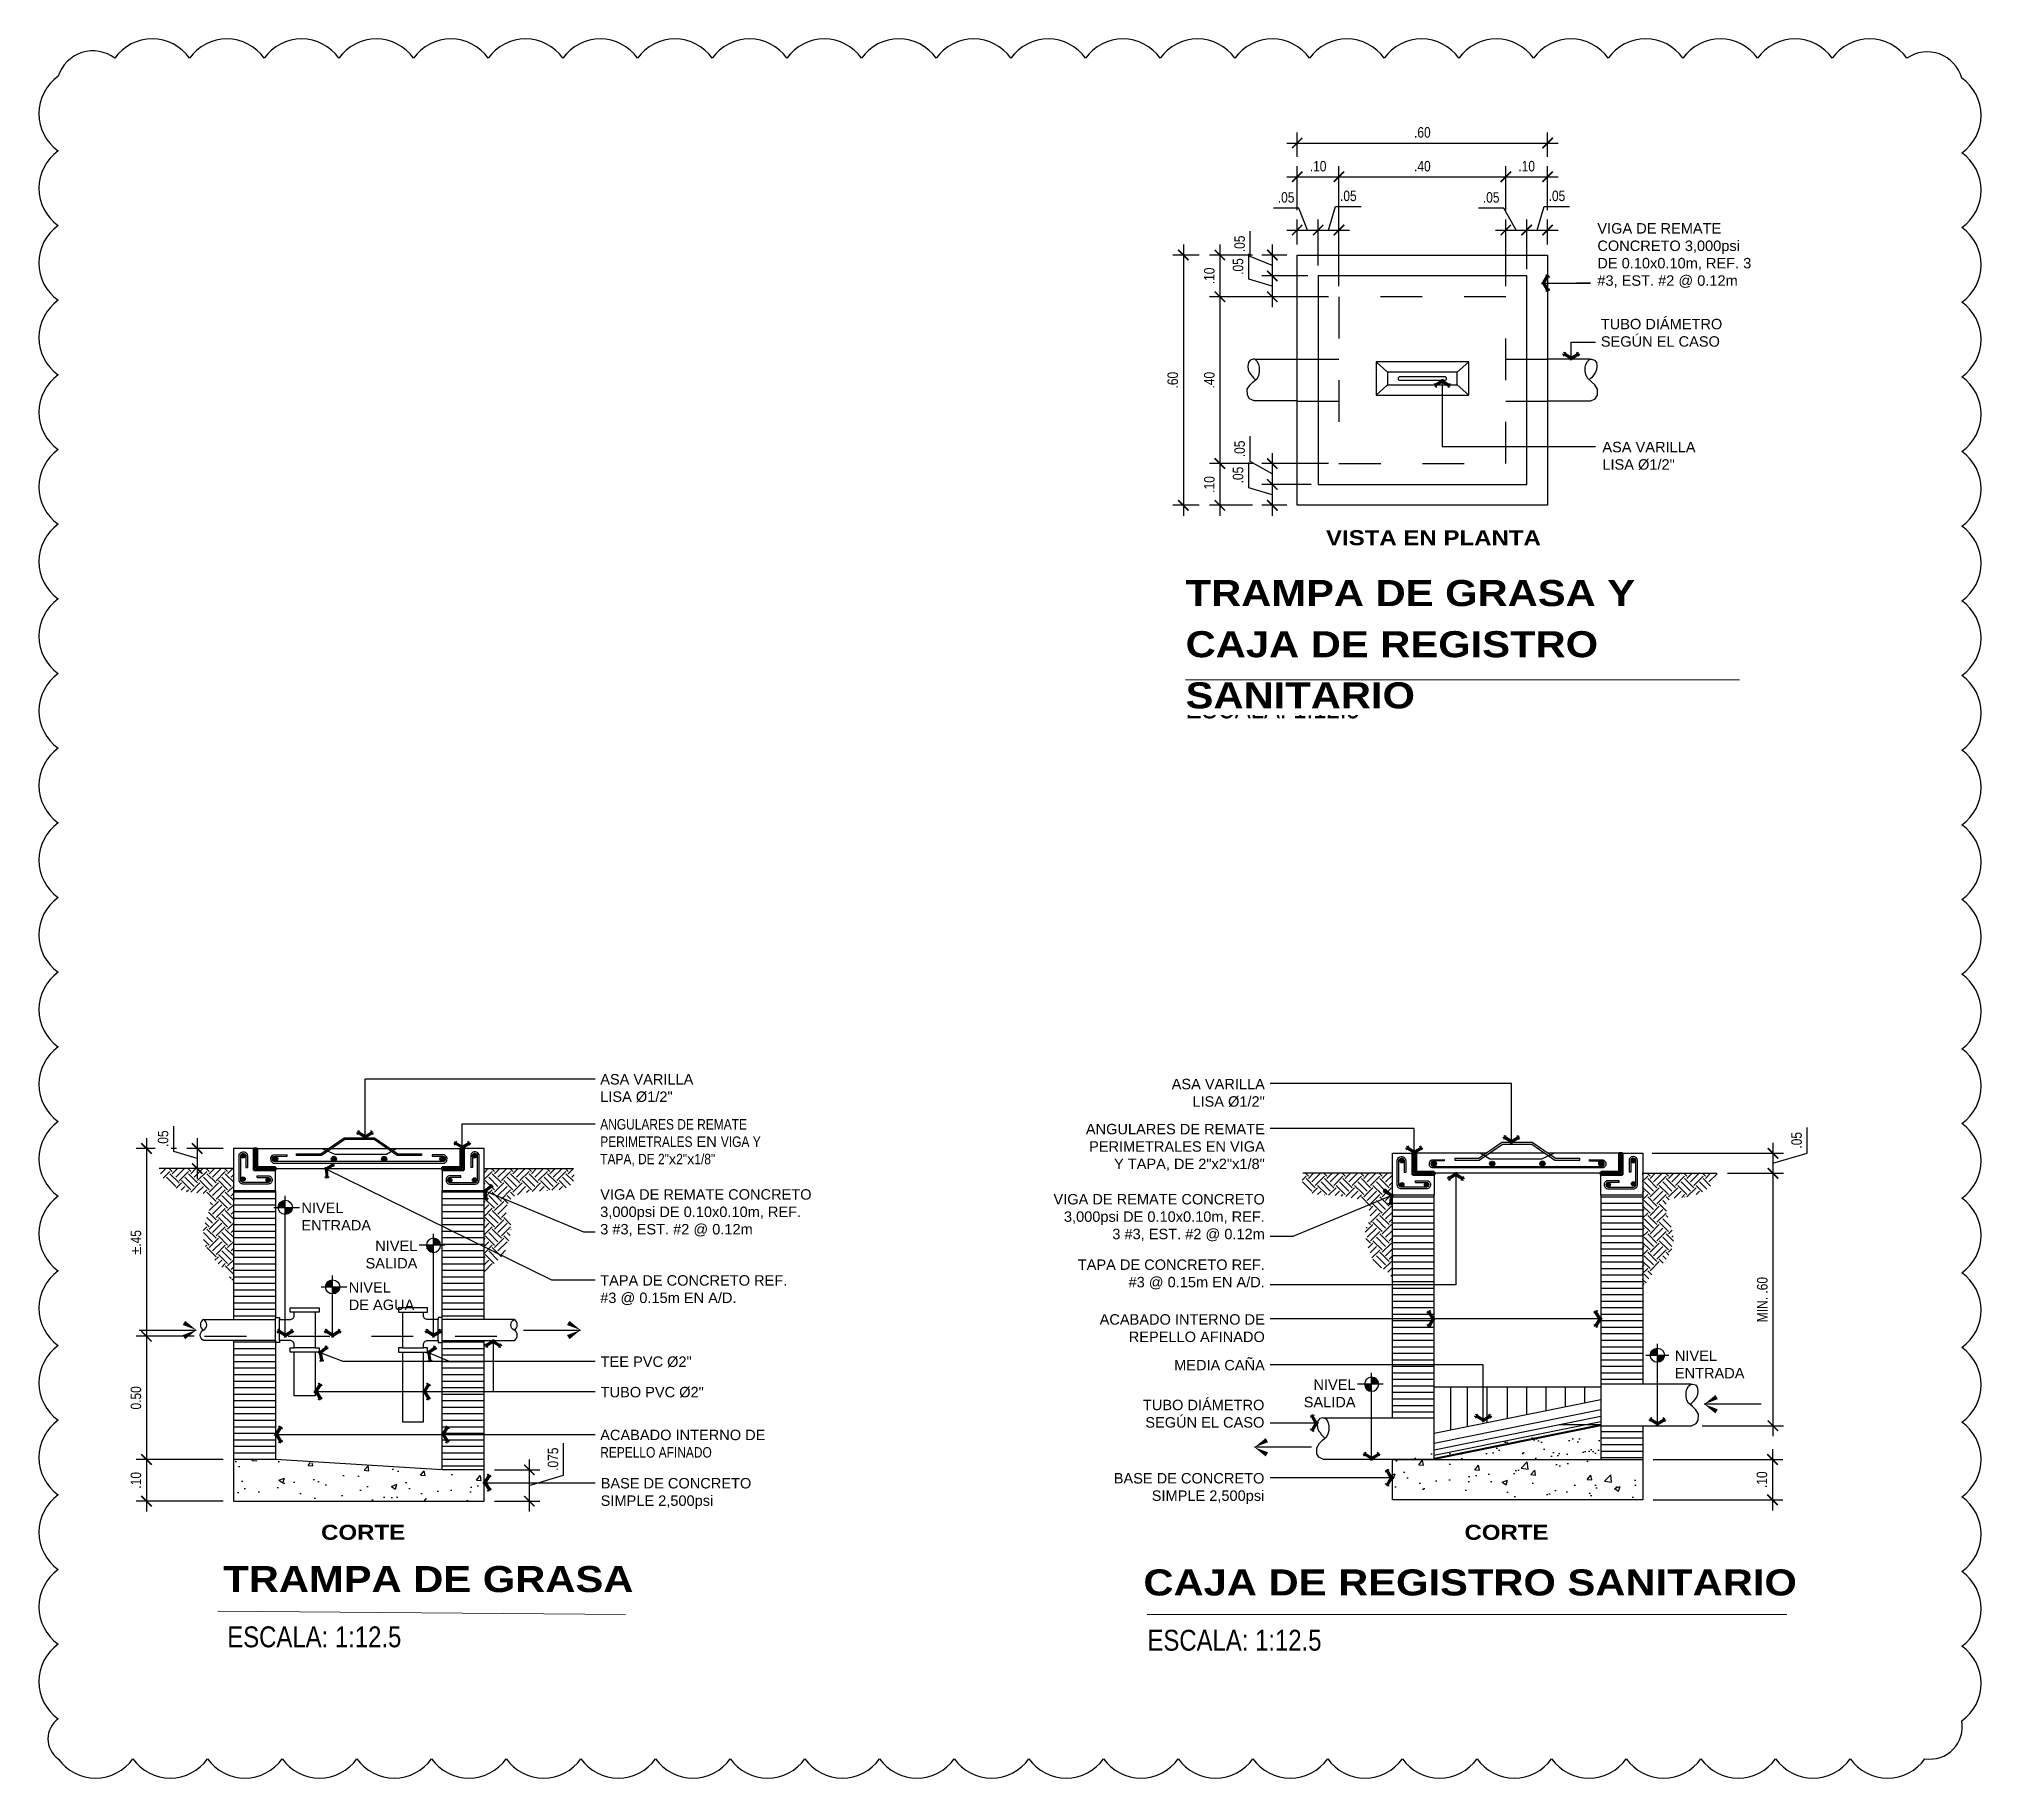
# Model space of a CAD drawing. Header units: metres. Extents: x 2 to 147, y 24 to 94.
# Drawn here: x 2.551 to 7.205, y 86.975 to 91.143 of the extents above; entities that cross this region are included whole.
import ezdxf
from ezdxf.enums import TextEntityAlignment as Align

# ---------------------------------------------------------------- set-up
doc = ezdxf.new("R2010")
doc.units = ezdxf.units.M
doc.header["$MEASUREMENT"] = 0
doc.header["$PDMODE"] = 35
doc.linetypes.add('CONTINUA', pattern=[0])
doc.linetypes.add('HIDDEN', pattern=[0.375, 0.25, -0.125])
doc.layers.get('Defpoints').update_dxf_attribs({"color": 171})
for name, color, linetype in [('A RESIDUAL', 5, 'Continuous'), ('Cotas', 1, 'Continuous'), ('DET HIDRO', 6, 'Continuous'), ('PISOS', 1, 'Continuous'), ('TEXTOS', 2, 'Continuous'), ('TEXTOS HIDRO', 2, 'Continuous')]:
    doc.layers.add(name, color=color, linetype=linetype)
doc.styles.add('Architect Hand_2', font='ARIALN.TTF', dxfattribs={"height": 0.003953})
doc.styles.add('Arial Black_4', font='', dxfattribs={"height": 0.005})
doc.styles.add('COTAS', font='ARIALN.TTF')
doc.styles.add('TEXTO HIDROSANITARIO', font='arial.ttf')
doc.styles.add('TITULOS', font='')
doc.styles.get('Arial Black_4').set_extended_font_data('Arial Black', bold=True)
doc.styles.get('TITULOS').set_extended_font_data('Arial Black', bold=True)
doc.dimstyles.new('ESC-12.5', dxfattribs={"dimtxt": 0.025, "dimasz": 0.025, "dimexe": 0.025, "dimexo": 0.025, "dimgap": 0.0125, "dimtad": 1, "dimzin": 4, "dimdsep": 46, "dimtxsty": 'COTAS', "dimblk": 'ARCHTICK', "dimcen": 0.025, "dimdle": 0.025, "dimclrd": 1, "dimclre": 1, "dimclrt": 2, "dimazin": 0, "dimtfac": 0.75, "dimtmove": 1, "dimatfit": 3, "dimldrblk": 'FLE', "dimfxl": 0.1, "dimtvp": 1.5, "dimtfill": 1, "dimtolj": 1, "dimtzin": 0, "dimarcsym": 0})

msp = doc.modelspace()

# ---------------------------------------------------------------- texts
at = {"layer": 'TEXTOS', "lineweight": 9, "char_height": 0.05, "attachment_point": 1, "line_spacing_factor": 1.046694, "style": 'Architect Hand_2'}
for insert, width in [((5.2987, 89.5647), 0.418074), ((3.0024, 87.3387), 0.46613), ((5.2072, 87.3306), 0.46613)]:
    msp.add_mtext('ESCALA: 1:12.5', dxfattribs=dict(at, insert=insert, width=width))
at = {"layer": 'TEXTOS', "lineweight": 9, "char_height": 0.0625, "attachment_point": 1, "line_spacing_factor": 1.176471, "style": 'Arial Black_4', "bg_fill": 3, "box_fill_scale": 1.25, "bg_fill_color": 0, "bg_fill_transparency": 0}
for s, insert, width in [('\\pt0.375,0.75;TRAMPA DE GRASA', (2.9928, 87.4834), 0.941877), ('\\pt0.375,0.75;CAJA DE REGISTRO SANITARIO', (5.1975, 87.4753), 1.586512)]:
    msp.add_mtext(s, dxfattribs=dict(at, insert=insert, width=width))
at = {"layer": 'TEXTOS HIDRO', "style": 'TITULOS'}
for s, height, p in [('VISTA EN PLANTA', 0.035997, (5.8924, 89.9475)), ('CORTE', 0.036, (3.3279, 87.5642)), ('CORTE', 0.036, (6.0675, 87.5642))]:
    msp.add_text(s, height=height, dxfattribs=at).set_placement(p, align=Align.MIDDLE_CENTER)
at = {"layer": 'TEXTOS HIDRO', "insert": (5.4884, 88.5429), "char_height": 0.0249976, "width": 0.433478, "attachment_point": 3, "style": 'TEXTO HIDROSANITARIO', "bg_fill": 3, "box_fill_scale": 1.1, "bg_fill_color": 256, "bg_fill_true_color": 13158600, "bg_fill_transparency": 2354388}
msp.add_mtext('{\\fArial|b0|i0|c161|p34;ANGULARES DE REMATE PERIMETRALES} EN {\\fArial|b0|i0|c161|p34;VIGA Y} {\\fArial|b0|i0|c161|p34;TAPA, DE 2"}x{\\fArial|b0|i0|c161|p34;2"}x{\\fArial|b0|i0|c161|p34;1/8" }', dxfattribs=at)
at = {"layer": 'TEXTOS HIDRO', "color": 2, "char_height": 0.024998, "style": 'TEXTO HIDROSANITARIO'}
for s, insert, width, attachment_point in [('NIVEL ENTRADA', (3.18, 88.3541), 0.210434, 1), ('NIVEL SALIDA', (3.4579, 88.2631), 0.171142, 3), ('NIVEL DE AGUA', (3.2934, 88.1635), 0.157955, 1), ('NIVEL ENTRADA', (6.4709, 87.9998), 0.210434, 1), ('NIVEL SALIDA', (5.7058, 87.9304), 0.171142, 3)]:
    msp.add_mtext(s, dxfattribs=dict(at, insert=insert, width=width, attachment_point=attachment_point))

# ---------------------------------------------------------------- blocks, each defined once
blk = doc.blocks.new('_ARCHTICK')
at = {"color": 0, "linetype": 'ByBlock', "const_width": 0.15}
blk.add_lwpolyline([(-0.5, -0.5), (0.5, 0.5)], dxfattribs=at)
blk = doc.blocks.new('*D61')
at = {"layer": 'Cotas', "color": 1, "lineweight": -2, "transparency": 16777216}
for p, q in [((5.5699, 90.7375), (5.5089, 90.7375)), ((5.566, 90.6499), (5.566, 90.7098)), ((5.591, 90.6848), (5.5699, 90.7375)), ((5.6161, 90.5999), (5.6161, 90.7098)), ((5.541, 90.6848), (5.6411, 90.6848))]:
    blk.add_line(p, q, dxfattribs=at)
at = {"layer": 'Defpoints', "color": 0, "transparency": 16777216}
for p in [(5.6161, 90.6848), (5.566, 90.6249), (5.6161, 90.5749)]:
    blk.add_point(p, dxfattribs=at)
at = {"layer": 'Cotas', "color": 1, "lineweight": -2, "transparency": 16777216, "xscale": 0.025, "yscale": 0.025, "zscale": 0.025, "rotation": 180}
blk.add_blockref('_ARCHTICK', (5.566, 90.6848), dxfattribs=at)
at = {"layer": 'Cotas', "color": 1, "lineweight": -2, "transparency": 16777216, "xscale": 0.025, "yscale": 0.025, "zscale": 0.025}
blk.add_blockref('_ARCHTICK', (5.6161, 90.6848), dxfattribs=at)
at = {"layer": 'Cotas', "color": 2, "transparency": 16777216, "insert": (5.5394, 90.7628), "char_height": 0.025, "attachment_point": 5, "style": 'COTAS', "bg_fill": 3, "box_fill_scale": 1.25, "bg_fill_color": 256, "bg_fill_true_color": 13158600, "bg_fill_transparency": 0}
blk.add_mtext('\\A1;.05', dxfattribs=at)
blk = doc.blocks.new('FLE')
at = {"linetype": 'Continuous'}
h = blk.add_hatch(color=2, dxfattribs=at)
h.paths.add_polyline_path([(-0.57, -0.62), (-0.42, -0.71), (0, 0), (-0.2, 0)])
h.paths.add_polyline_path([(-0.42, 0.71), (-0.57, 0.62), (-0.2, 0), (0, 0)])
at = {"color": 1, "linetype": 'Continuous'}
for p, q in [((0, 0), (-1, 0)), ((-0.31, 0.77), (-0.69, 0.55)), ((-0.2, 0), (-0.64, 0.73)), ((-0.2, 0), (-0.64, -0.73)), ((0.07, -0.11), (-0.49, 0.82)), ((0.07, 0.11), (-0.49, -0.82)), ((-0.69, -0.55), (-0.31, -0.77))]:
    blk.add_line(p, q, dxfattribs=at)
blk = doc.blocks.new('*D62')
at = {"layer": 'Cotas', "color": 1, "lineweight": -2, "transparency": 16777216}
for p, q in [((5.6161, 90.5999), (5.6161, 90.7098)), ((5.6411, 90.6848), (5.658, 90.7413)), ((5.658, 90.7413), (5.719, 90.7413)), ((5.6661, 90.5499), (5.6661, 90.7098)), ((5.5911, 90.6848), (5.6911, 90.6848))]:
    blk.add_line(p, q, dxfattribs=at)
at = {"layer": 'Defpoints', "color": 0, "transparency": 16777216}
for p in [(5.6661, 90.6848), (5.6161, 90.5749), (5.6661, 90.5249)]:
    blk.add_point(p, dxfattribs=at)
at = {"layer": 'Cotas', "color": 1, "lineweight": -2, "transparency": 16777216, "xscale": 0.025, "yscale": 0.025, "zscale": 0.025, "rotation": 180}
blk.add_blockref('_ARCHTICK', (5.6161, 90.6848), dxfattribs=at)
at = {"layer": 'Cotas', "color": 1, "lineweight": -2, "transparency": 16777216, "xscale": 0.025, "yscale": 0.025, "zscale": 0.025}
blk.add_blockref('_ARCHTICK', (5.6661, 90.6848), dxfattribs=at)
at = {"layer": 'Cotas', "color": 2, "transparency": 16777216, "insert": (5.6885, 90.7665), "char_height": 0.025, "attachment_point": 5, "style": 'COTAS', "bg_fill": 3, "box_fill_scale": 1.25, "bg_fill_color": 256, "bg_fill_true_color": 13158600, "bg_fill_transparency": 0}
blk.add_mtext('\\A1;.05', dxfattribs=at)
blk = doc.blocks.new('*D63')
at = {"layer": 'Cotas', "color": 1, "lineweight": -2, "transparency": 16777216}
for p, q in [((5.6411, 90.8124), (6.0908, 90.8124)), ((5.6661, 90.5499), (5.6661, 90.8374)), ((6.0658, 90.7348), (6.0658, 90.8374))]:
    blk.add_line(p, q, dxfattribs=at)
at = {"layer": 'Defpoints', "color": 0, "transparency": 16777216}
for p in [(6.0658, 90.8124), (6.0658, 90.7098), (5.6661, 90.5249)]:
    blk.add_point(p, dxfattribs=at)
at = {"layer": 'Cotas', "color": 1, "lineweight": -2, "transparency": 16777216, "xscale": 0.025, "yscale": 0.025, "zscale": 0.025, "rotation": 180}
blk.add_blockref('_ARCHTICK', (5.6661, 90.8124), dxfattribs=at)
at = {"layer": 'Cotas', "color": 1, "lineweight": -2, "transparency": 16777216, "xscale": 0.025, "yscale": 0.025, "zscale": 0.025}
blk.add_blockref('_ARCHTICK', (6.0658, 90.8124), dxfattribs=at)
at = {"layer": 'Cotas', "color": 2, "transparency": 16777216, "insert": (5.8659, 90.8376), "char_height": 0.025, "attachment_point": 5, "style": 'COTAS', "bg_fill": 3, "box_fill_scale": 1.25, "bg_fill_color": 256, "bg_fill_true_color": 13158600, "bg_fill_transparency": 0}
blk.add_mtext('\\A1;.40', dxfattribs=at)
blk = doc.blocks.new('*D64')
at = {"layer": 'Cotas', "color": 1, "lineweight": -2, "transparency": 16777216}
for p, q in [((5.541, 90.8124), (5.6911, 90.8124)), ((5.566, 90.7323), (5.566, 90.8374)), ((5.6661, 90.7323), (5.6661, 90.8374))]:
    blk.add_line(p, q, dxfattribs=at)
at = {"layer": 'Defpoints', "color": 0, "transparency": 16777216}
for p in [(5.6661, 90.8124), (5.566, 90.7073), (5.6661, 90.7073)]:
    blk.add_point(p, dxfattribs=at)
at = {"layer": 'Cotas', "color": 1, "lineweight": -2, "transparency": 16777216, "xscale": 0.025, "yscale": 0.025, "zscale": 0.025, "rotation": 180}
blk.add_blockref('_ARCHTICK', (5.566, 90.8124), dxfattribs=at)
at = {"layer": 'Cotas', "color": 1, "lineweight": -2, "transparency": 16777216, "xscale": 0.025, "yscale": 0.025, "zscale": 0.025}
blk.add_blockref('_ARCHTICK', (5.6661, 90.8124), dxfattribs=at)
at = {"layer": 'Cotas', "color": 2, "transparency": 16777216, "insert": (5.6161, 90.8376), "char_height": 0.025, "attachment_point": 5, "style": 'COTAS', "bg_fill": 3, "box_fill_scale": 1.25, "bg_fill_color": 256, "bg_fill_true_color": 13158600, "bg_fill_transparency": 0}
blk.add_mtext('\\A1;.10', dxfattribs=at)
blk = doc.blocks.new('*D65')
at = {"layer": 'Cotas', "color": 1, "lineweight": -2, "transparency": 16777216}
for p, q in [((5.4535, 90.621), (5.4535, 90.682)), ((5.5062, 90.5999), (5.4535, 90.621)), ((5.541, 90.6249), (5.4812, 90.6249)), ((5.5062, 90.6499), (5.5062, 90.5499)), ((5.5911, 90.5749), (5.4812, 90.5749))]:
    blk.add_line(p, q, dxfattribs=at)
at = {"layer": 'Defpoints', "color": 0, "transparency": 16777216}
for p in [(5.566, 90.6249), (5.5062, 90.5749), (5.6161, 90.5749)]:
    blk.add_point(p, dxfattribs=at)
at = {"layer": 'Cotas', "color": 1, "lineweight": -2, "transparency": 16777216, "xscale": 0.025, "yscale": 0.025, "zscale": 0.025}
for p, rotation in [((5.5062, 90.6249), 90), ((5.5062, 90.5749), 270)]:
    blk.add_blockref('_ARCHTICK', p, dxfattribs=dict(at, rotation=rotation))
at = {"layer": 'Cotas', "color": 2, "transparency": 16777216, "insert": (5.4282, 90.6515), "char_height": 0.025, "attachment_point": 5, "rotation": 90, "style": 'COTAS', "bg_fill": 3, "box_fill_scale": 1.25, "bg_fill_color": 256, "bg_fill_true_color": 13158600, "bg_fill_transparency": 0}
blk.add_mtext('\\A1;.05', dxfattribs=at)
blk = doc.blocks.new('*D66')
at = {"layer": 'Cotas', "color": 1, "lineweight": -2, "transparency": 16777216}
for p, q in [((5.6411, 90.5249), (5.3557, 90.5249)), ((5.3807, 90.5499), (5.3807, 90.1002)), ((5.4587, 90.1252), (5.3557, 90.1252))]:
    blk.add_line(p, q, dxfattribs=at)
at = {"layer": 'Defpoints', "color": 0, "transparency": 16777216}
for p in [(5.6661, 90.5249), (5.3807, 90.1252), (5.4837, 90.1252)]:
    blk.add_point(p, dxfattribs=at)
at = {"layer": 'Cotas', "color": 1, "lineweight": -2, "transparency": 16777216, "xscale": 0.025, "yscale": 0.025, "zscale": 0.025}
for p, rotation in [((5.3807, 90.5249), 90), ((5.3807, 90.1252), 270)]:
    blk.add_blockref('_ARCHTICK', p, dxfattribs=dict(at, rotation=rotation))
at = {"layer": 'Cotas', "color": 2, "transparency": 16777216, "insert": (5.3555, 90.325), "char_height": 0.025, "attachment_point": 5, "rotation": 90, "style": 'COTAS', "bg_fill": 3, "box_fill_scale": 1.25, "bg_fill_color": 256, "bg_fill_true_color": 13158600, "bg_fill_transparency": 0}
blk.add_mtext('\\A1;.40', dxfattribs=at)
blk = doc.blocks.new('*D67')
at = {"layer": 'Cotas', "color": 1, "lineweight": -2, "transparency": 16777216}
for p, q in [((5.4535, 90.1298), (5.4535, 90.1908)), ((5.5062, 90.1502), (5.5062, 90.0501)), ((5.5062, 90.1002), (5.4535, 90.1298)), ((5.6411, 90.1252), (5.4812, 90.1252)), ((5.5996, 90.0751), (5.4812, 90.0751))]:
    blk.add_line(p, q, dxfattribs=at)
at = {"layer": 'Defpoints', "color": 0, "transparency": 16777216}
for p in [(5.6661, 90.1252), (5.5062, 90.0751), (5.6246, 90.0751)]:
    blk.add_point(p, dxfattribs=at)
at = {"layer": 'Cotas', "color": 1, "lineweight": -2, "transparency": 16777216, "xscale": 0.025, "yscale": 0.025, "zscale": 0.025}
for p, rotation in [((5.5062, 90.1252), 90), ((5.5062, 90.0751), 270)]:
    blk.add_blockref('_ARCHTICK', p, dxfattribs=dict(at, rotation=rotation))
at = {"layer": 'Cotas', "color": 2, "transparency": 16777216, "insert": (5.4282, 90.1603), "char_height": 0.025, "attachment_point": 5, "rotation": 90, "style": 'COTAS', "bg_fill": 3, "box_fill_scale": 1.25, "bg_fill_color": 256, "bg_fill_true_color": 13158600, "bg_fill_transparency": 0}
blk.add_mtext('\\A1;.05', dxfattribs=at)
blk = doc.blocks.new('*D68')
at = {"layer": 'Cotas', "color": 1, "lineweight": -2, "transparency": 16777216}
for p, q in [((5.4587, 90.6249), (5.3557, 90.6249)), ((5.3807, 90.6499), (5.3807, 90.4999)), ((5.4587, 90.5249), (5.3557, 90.5249))]:
    blk.add_line(p, q, dxfattribs=at)
at = {"layer": 'Defpoints', "color": 0, "transparency": 16777216}
for p in [(5.4837, 90.6249), (5.3807, 90.5249), (5.4837, 90.5249)]:
    blk.add_point(p, dxfattribs=at)
at = {"layer": 'Cotas', "color": 1, "lineweight": -2, "transparency": 16777216, "xscale": 0.025, "yscale": 0.025, "zscale": 0.025}
for p, rotation in [((5.3807, 90.6249), 90), ((5.3807, 90.5249), 270)]:
    blk.add_blockref('_ARCHTICK', p, dxfattribs=dict(at, rotation=rotation))
at = {"layer": 'Cotas', "color": 2, "transparency": 16777216, "insert": (5.3555, 90.5749), "char_height": 0.025, "attachment_point": 5, "rotation": 90, "style": 'COTAS', "bg_fill": 3, "box_fill_scale": 1.25, "bg_fill_color": 256, "bg_fill_true_color": 13158600, "bg_fill_transparency": 0}
blk.add_mtext('\\A1;.10', dxfattribs=at)
blk = doc.blocks.new('*D69')
at = {"layer": 'Cotas', "color": 1, "lineweight": -2, "transparency": 16777216}
for p, q in [((5.3807, 90.1502), (5.3807, 90.0001)), ((5.4587, 90.1252), (5.3557, 90.1252)), ((5.4587, 90.0251), (5.3557, 90.0251))]:
    blk.add_line(p, q, dxfattribs=at)
at = {"layer": 'Defpoints', "color": 0, "transparency": 16777216}
for p in [(5.4837, 90.1252), (5.3807, 90.0251), (5.4837, 90.0251)]:
    blk.add_point(p, dxfattribs=at)
at = {"layer": 'Cotas', "color": 1, "lineweight": -2, "transparency": 16777216, "xscale": 0.025, "yscale": 0.025, "zscale": 0.025}
for p, rotation in [((5.3807, 90.1252), 90), ((5.3807, 90.0251), 270)]:
    blk.add_blockref('_ARCHTICK', p, dxfattribs=dict(at, rotation=rotation))
at = {"layer": 'Cotas', "color": 2, "transparency": 16777216, "insert": (5.3555, 90.0751), "char_height": 0.025, "attachment_point": 5, "rotation": 90, "style": 'COTAS', "bg_fill": 3, "box_fill_scale": 1.25, "bg_fill_color": 256, "bg_fill_true_color": 13158600, "bg_fill_transparency": 0}
blk.add_mtext('\\A1;.10', dxfattribs=at)
blk = doc.blocks.new('*D70')
at = {"layer": 'Cotas', "color": 1, "lineweight": -2, "transparency": 16777216}
for p, q in [((5.541, 90.8933), (6.1909, 90.8933)), ((5.566, 90.8599), (5.566, 90.9183)), ((6.1659, 90.8599), (6.1659, 90.9183))]:
    blk.add_line(p, q, dxfattribs=at)
at = {"layer": 'Defpoints', "color": 0, "transparency": 16777216}
for p in [(6.1659, 90.8933), (5.566, 90.8349), (6.1659, 90.8349)]:
    blk.add_point(p, dxfattribs=at)
at = {"layer": 'Cotas', "color": 1, "lineweight": -2, "transparency": 16777216, "xscale": 0.025, "yscale": 0.025, "zscale": 0.025, "rotation": 180}
blk.add_blockref('_ARCHTICK', (5.566, 90.8933), dxfattribs=at)
at = {"layer": 'Cotas', "color": 1, "lineweight": -2, "transparency": 16777216, "xscale": 0.025, "yscale": 0.025, "zscale": 0.025}
blk.add_blockref('_ARCHTICK', (6.1659, 90.8933), dxfattribs=at)
at = {"layer": 'Cotas', "color": 2, "transparency": 16777216, "insert": (5.8659, 90.9186), "char_height": 0.025, "attachment_point": 5, "style": 'COTAS', "bg_fill": 3, "box_fill_scale": 1.25, "bg_fill_color": 256, "bg_fill_true_color": 13158600, "bg_fill_transparency": 0}
blk.add_mtext('\\A1;.60', dxfattribs=at)
blk = doc.blocks.new('*D71')
at = {"layer": 'Cotas', "color": 1, "lineweight": -2, "transparency": 16777216}
for p, q in [((6.7879, 88.473), (6.7879, 88.534)), ((6.4164, 88.4724), (6.7309, 88.4724)), ((6.7059, 88.4974), (6.7059, 88.3994)), ((6.7059, 88.4484), (6.7879, 88.473)), ((6.6132, 88.4244), (6.7309, 88.4244))]:
    blk.add_line(p, q, dxfattribs=at)
at = {"layer": 'Defpoints', "color": 0, "transparency": 16777216}
for p in [(6.3914, 88.4724), (6.5882, 88.4244), (6.7059, 88.4244)]:
    blk.add_point(p, dxfattribs=at)
at = {"layer": 'Cotas', "color": 1, "lineweight": -2, "transparency": 16777216, "xscale": 0.025, "yscale": 0.025, "zscale": 0.025}
for p, rotation in [((6.7059, 88.4724), 90), ((6.7059, 88.4244), 270)]:
    blk.add_blockref('_ARCHTICK', p, dxfattribs=dict(at, rotation=rotation))
at = {"layer": 'Cotas', "color": 2, "transparency": 16777216, "insert": (6.7626, 88.5035), "char_height": 0.025, "attachment_point": 5, "rotation": 90, "style": 'COTAS', "bg_fill": 3, "box_fill_scale": 1.25, "bg_fill_color": 256, "bg_fill_true_color": 13158600, "bg_fill_transparency": 0}
blk.add_mtext('\\A1;.05', dxfattribs=at)
blk = doc.blocks.new('*D72')
at = {"layer": 'Cotas', "color": 1, "lineweight": -2, "transparency": 16777216}
for p, q in [((6.419, 87.7388), (6.7298, 87.7388)), ((6.7048, 87.7638), (6.7048, 87.6168)), ((6.419, 87.6418), (6.7298, 87.6418))]:
    blk.add_line(p, q, dxfattribs=at)
at = {"layer": 'Defpoints', "color": 0, "transparency": 16777216}
for p in [(6.394, 87.7388), (6.394, 87.6418)]:
    blk.add_point(p, dxfattribs=at)
at = {"layer": 'Cotas', "color": 1, "lineweight": -2, "transparency": 16777216, "xscale": 0.025, "yscale": 0.025, "zscale": 0.025}
for p, rotation in [((6.7048, 87.7388), 90), ((6.7048, 87.6418), 270)]:
    blk.add_blockref('_ARCHTICK', p, dxfattribs=dict(at, rotation=rotation))
at = {"layer": 'Cotas', "color": 2, "transparency": 16777216, "insert": (6.6795, 87.6903), "char_height": 0.025, "attachment_point": 5, "rotation": 90, "style": 'COTAS', "bg_fill": 3, "box_fill_scale": 1.25, "bg_fill_color": 256, "bg_fill_true_color": 13158600, "bg_fill_transparency": 0}
blk.add_mtext('\\A1;.10', dxfattribs=at)
at = {"layer": 'Defpoints', "color": 0, "transparency": 16777216}
blk.add_point((6.7048, 87.6418), dxfattribs=at)
blk = doc.blocks.new('INDIC NIVEL')
h = blk.add_hatch(color=8)
h.paths.add_polyline_path([(0, 0), (0, -0.122, 0.414214), (0.122, 0)])
h.paths.add_polyline_path([(0, 0.122, 0.414214), (-0.122, 0), (0, 0)])
at = {"color": 0}
for p, q in [((-0.197, 0), (0.197, 0)), ((0, -0.197), (0, 0.197))]:
    blk.add_line(p, q, dxfattribs=at)
blk.add_circle((0, 0), 0.122, dxfattribs=at)
blk = doc.blocks.new('*D115')
at = {"layer": 'Cotas', "color": 1, "lineweight": -2, "transparency": 16777216}
for p, q in [((6.5971, 88.4244), (6.7309, 88.4244)), ((6.7059, 88.4494), (6.7059, 87.7944)), ((6.5361, 87.8194), (6.7309, 87.8194))]:
    blk.add_line(p, q, dxfattribs=at)
at = {"layer": 'Defpoints', "color": 0, "transparency": 16777216}
for p in [(6.5721, 88.4244), (6.5111, 87.8194), (6.7059, 87.8194)]:
    blk.add_point(p, dxfattribs=at)
at = {"layer": 'Cotas', "color": 1, "lineweight": -2, "transparency": 16777216, "xscale": 0.025, "yscale": 0.025, "zscale": 0.025}
for p, rotation in [((6.7059, 88.4244), 90), ((6.7059, 87.8194), 270)]:
    blk.add_blockref('_ARCHTICK', p, dxfattribs=dict(at, rotation=rotation))
at = {"layer": 'Cotas', "color": 2, "transparency": 16777216, "insert": (6.6806, 88.1219), "char_height": 0.025, "attachment_point": 5, "rotation": 90, "style": 'COTAS', "bg_fill": 3, "box_fill_scale": 1.25, "bg_fill_color": 256, "bg_fill_true_color": 13158600, "bg_fill_transparency": 0}
blk.add_mtext('\\A1;MIN. .60', dxfattribs=at)
blk = doc.blocks.new('FLECHA')
at = {"color": 2, "linetype": 'Continuous'}
blk.add_line((-0.9, 0), (0, 0), dxfattribs=at)
for points in [[(-0.176, 0.145), (0, 0), (-0.214, 0.08)], [(-0.214, -0.08), (0, 0), (-0.176, -0.145)]]:
    blk.add_solid(points, dxfattribs=at)
blk = doc.blocks.new('*D73')
at = {"layer": 'Cotas', "color": 1, "lineweight": -2, "transparency": 16777216}
for p, q in [((2.8805, 88.4839), (2.7838, 88.4839)), ((2.8088, 88.5089), (2.8088, 88.0089)), ((2.9231, 88.0339), (2.7838, 88.0339))]:
    blk.add_line(p, q, dxfattribs=at)
at = {"layer": 'Defpoints', "color": 0, "transparency": 16777216}
for p in [(2.9055, 88.4839), (2.8088, 88.0339), (2.9481, 88.0339)]:
    blk.add_point(p, dxfattribs=at)
at = {"layer": 'Cotas', "color": 1, "lineweight": -2, "transparency": 16777216, "xscale": 0.025, "yscale": 0.025, "zscale": 0.025}
for p, rotation in [((2.8088, 88.4839), 90), ((2.8088, 88.0339), 270)]:
    blk.add_blockref('_ARCHTICK', p, dxfattribs=dict(at, rotation=rotation))
at = {"layer": 'Cotas', "color": 2, "transparency": 16777216, "insert": (2.7836, 88.2589), "char_height": 0.025, "attachment_point": 5, "rotation": 90, "style": 'COTAS', "bg_fill": 3, "box_fill_scale": 1.25, "bg_fill_color": 256, "bg_fill_true_color": 13158600, "bg_fill_transparency": 0}
blk.add_mtext('\\A1;%%P.45', dxfattribs=at)
blk = doc.blocks.new('*D74')
at = {"layer": 'Cotas', "color": 1, "lineweight": -2, "transparency": 16777216}
for p, q in [((2.874, 88.4768), (2.874, 88.5378)), ((2.9305, 88.4599), (2.874, 88.4768)), ((2.9926, 88.4839), (2.9055, 88.4839)), ((2.9305, 88.5089), (2.9305, 88.4109)), ((2.9635, 88.4359), (2.9055, 88.4359))]:
    blk.add_line(p, q, dxfattribs=at)
at = {"layer": 'Defpoints', "color": 0, "transparency": 16777216}
for p in [(3.0176, 88.4839), (2.9305, 88.4359), (2.9885, 88.4359)]:
    blk.add_point(p, dxfattribs=at)
at = {"layer": 'Cotas', "color": 1, "lineweight": -2, "transparency": 16777216, "xscale": 0.025, "yscale": 0.025, "zscale": 0.025}
for p, rotation in [((2.9305, 88.4839), 90), ((2.9305, 88.4359), 270)]:
    blk.add_blockref('_ARCHTICK', p, dxfattribs=dict(at, rotation=rotation))
at = {"layer": 'Cotas', "color": 2, "transparency": 16777216, "insert": (2.8487, 88.5073), "char_height": 0.025, "attachment_point": 5, "rotation": 90, "style": 'COTAS', "bg_fill": 3, "box_fill_scale": 1.25, "bg_fill_color": 256, "bg_fill_true_color": 13158600, "bg_fill_transparency": 0}
blk.add_mtext('\\A1;.05', dxfattribs=at)
blk = doc.blocks.new('*D75')
at = {"layer": 'Cotas', "color": 1, "linetype": 'Continuous', "lineweight": -2, "transparency": 16777216}
for p, q in [((2.8088, 88.0589), (2.8088, 87.7138)), ((2.9231, 88.0339), (2.7838, 88.0339)), ((2.9926, 87.7388), (2.7838, 87.7388))]:
    blk.add_line(p, q, dxfattribs=at)
at = {"layer": 'Defpoints', "color": 0, "linetype": 'Continuous', "transparency": 16777216}
for p in [(2.9481, 88.0339), (2.8088, 87.7388), (3.0176, 87.7388)]:
    blk.add_point(p, dxfattribs=at)
at = {"layer": 'Cotas', "color": 1, "linetype": 'Continuous', "lineweight": -2, "transparency": 16777216, "xscale": 0.025, "yscale": 0.025, "zscale": 0.025}
for p, rotation in [((2.8088, 88.0339), 90), ((2.8088, 87.7388), 270)]:
    blk.add_blockref('_ARCHTICK', p, dxfattribs=dict(at, rotation=rotation))
at = {"layer": 'Cotas', "color": 2, "linetype": 'Continuous', "transparency": 16777216, "insert": (2.7836, 87.8863), "char_height": 0.025, "attachment_point": 5, "rotation": 90, "style": 'COTAS', "bg_fill": 3, "box_fill_scale": 1.25, "bg_fill_color": 256, "bg_fill_true_color": 13158600, "bg_fill_transparency": 0}
blk.add_mtext('\\A1;0.50', dxfattribs=at)
blk = doc.blocks.new('*D116')
at = {"layer": 'Cotas', "color": 1, "linetype": 'Continuous', "lineweight": -2, "transparency": 16777216}
for p, q in [((2.9926, 87.7388), (2.7838, 87.7388)), ((2.8088, 87.7638), (2.8088, 87.6139)), ((2.9926, 87.6389), (2.7838, 87.6389))]:
    blk.add_line(p, q, dxfattribs=at)
at = {"layer": 'Defpoints', "color": 0, "linetype": 'Continuous', "transparency": 16777216}
for p in [(3.0176, 87.7388), (2.8088, 87.6389), (3.0176, 87.6389)]:
    blk.add_point(p, dxfattribs=at)
at = {"layer": 'Cotas', "color": 1, "linetype": 'Continuous', "lineweight": -2, "transparency": 16777216, "xscale": 0.025, "yscale": 0.025, "zscale": 0.025}
for p, rotation in [((2.8088, 87.7388), 90), ((2.8088, 87.6389), 270)]:
    blk.add_blockref('_ARCHTICK', p, dxfattribs=dict(at, rotation=rotation))
at = {"layer": 'Cotas', "color": 2, "linetype": 'Continuous', "transparency": 16777216, "insert": (2.7836, 87.6888), "char_height": 0.025, "attachment_point": 5, "rotation": 90, "style": 'COTAS', "bg_fill": 3, "box_fill_scale": 1.25, "bg_fill_color": 256, "bg_fill_true_color": 13158600, "bg_fill_transparency": 0}
blk.add_mtext('\\A1;.10', dxfattribs=at)
blk = doc.blocks.new('*D117')
at = {"layer": 'Cotas', "color": 1, "linetype": 'Continuous', "lineweight": -2, "transparency": 16777216}
for p, q in [((3.8081, 87.701), (3.8081, 87.7779)), ((3.7261, 87.7389), (3.7261, 87.6139)), ((3.6426, 87.7139), (3.7511, 87.7139)), ((3.7261, 87.6764), (3.8081, 87.701)), ((3.6426, 87.6389), (3.7511, 87.6389))]:
    blk.add_line(p, q, dxfattribs=at)
at = {"layer": 'Defpoints', "color": 0, "linetype": 'Continuous', "transparency": 16777216}
for p in [(3.6176, 87.7139), (3.6176, 87.6389), (3.7261, 87.6389)]:
    blk.add_point(p, dxfattribs=at)
at = {"layer": 'Cotas', "color": 1, "linetype": 'Continuous', "lineweight": -2, "transparency": 16777216, "xscale": 0.025, "yscale": 0.025, "zscale": 0.025}
for p, rotation in [((3.7261, 87.7139), 90), ((3.7261, 87.6389), 270)]:
    blk.add_blockref('_ARCHTICK', p, dxfattribs=dict(at, rotation=rotation))
at = {"layer": 'Cotas', "color": 2, "linetype": 'Continuous', "transparency": 16777216, "insert": (3.7829, 87.7394), "char_height": 0.025, "attachment_point": 5, "rotation": 90, "style": 'COTAS', "bg_fill": 3, "box_fill_scale": 1.25, "bg_fill_color": 256, "bg_fill_true_color": 13158600, "bg_fill_transparency": 0}
blk.add_mtext('\\A1;.075', dxfattribs=at)
blk = doc.blocks.new('*D76')
at = {"layer": 'Cotas', "color": 1, "lineweight": -2, "transparency": 16777216}
for p, q in [((6.0612, 90.7375), (6.0002, 90.7375)), ((6.0908, 90.6848), (6.0612, 90.7375)), ((6.0658, 90.5499), (6.0658, 90.7098)), ((6.1158, 90.5913), (6.1158, 90.7098)), ((6.0408, 90.6848), (6.1408, 90.6848))]:
    blk.add_line(p, q, dxfattribs=at)
at = {"layer": 'Defpoints', "color": 0, "transparency": 16777216}
for p in [(6.1158, 90.6848), (6.1158, 90.5663), (6.0658, 90.5249)]:
    blk.add_point(p, dxfattribs=at)
at = {"layer": 'Cotas', "color": 1, "lineweight": -2, "transparency": 16777216, "xscale": 0.025, "yscale": 0.025, "zscale": 0.025, "rotation": 180}
blk.add_blockref('_ARCHTICK', (6.0658, 90.6848), dxfattribs=at)
at = {"layer": 'Cotas', "color": 1, "lineweight": -2, "transparency": 16777216, "xscale": 0.025, "yscale": 0.025, "zscale": 0.025}
blk.add_blockref('_ARCHTICK', (6.1158, 90.6848), dxfattribs=at)
at = {"layer": 'Cotas', "color": 2, "transparency": 16777216, "insert": (6.0307, 90.7628), "char_height": 0.025, "attachment_point": 5, "style": 'COTAS', "bg_fill": 3, "box_fill_scale": 1.25, "bg_fill_color": 256, "bg_fill_true_color": 13158600, "bg_fill_transparency": 0}
blk.add_mtext('\\A1;.05', dxfattribs=at)
blk = doc.blocks.new('*D77')
at = {"layer": 'Cotas', "color": 1, "lineweight": -2, "transparency": 16777216}
for p, q in [((6.1158, 90.5913), (6.1158, 90.7098)), ((6.1408, 90.6848), (6.1578, 90.7413)), ((6.1578, 90.7413), (6.2188, 90.7413)), ((6.1659, 90.6499), (6.1659, 90.7098)), ((6.0908, 90.6848), (6.1909, 90.6848))]:
    blk.add_line(p, q, dxfattribs=at)
at = {"layer": 'Defpoints', "color": 0, "transparency": 16777216}
for p in [(6.1659, 90.6848), (6.1659, 90.6249), (6.1158, 90.5663)]:
    blk.add_point(p, dxfattribs=at)
at = {"layer": 'Cotas', "color": 1, "lineweight": -2, "transparency": 16777216, "xscale": 0.025, "yscale": 0.025, "zscale": 0.025, "rotation": 180}
blk.add_blockref('_ARCHTICK', (6.1158, 90.6848), dxfattribs=at)
at = {"layer": 'Cotas', "color": 1, "lineweight": -2, "transparency": 16777216, "xscale": 0.025, "yscale": 0.025, "zscale": 0.025}
blk.add_blockref('_ARCHTICK', (6.1659, 90.6848), dxfattribs=at)
at = {"layer": 'Cotas', "color": 2, "transparency": 16777216, "insert": (6.1883, 90.7665), "char_height": 0.025, "attachment_point": 5, "style": 'COTAS', "bg_fill": 3, "box_fill_scale": 1.25, "bg_fill_color": 256, "bg_fill_true_color": 13158600, "bg_fill_transparency": 0}
blk.add_mtext('\\A1;.05', dxfattribs=at)
blk = doc.blocks.new('*D78')
at = {"layer": 'Cotas', "color": 1, "lineweight": -2, "transparency": 16777216}
for p, q in [((6.0408, 90.8124), (6.1909, 90.8124)), ((6.0658, 90.7323), (6.0658, 90.8374)), ((6.1659, 90.7323), (6.1659, 90.8374))]:
    blk.add_line(p, q, dxfattribs=at)
at = {"layer": 'Defpoints', "color": 0, "transparency": 16777216}
for p in [(6.1659, 90.8124), (6.0658, 90.7073), (6.1659, 90.7073)]:
    blk.add_point(p, dxfattribs=at)
at = {"layer": 'Cotas', "color": 1, "lineweight": -2, "transparency": 16777216, "xscale": 0.025, "yscale": 0.025, "zscale": 0.025, "rotation": 180}
blk.add_blockref('_ARCHTICK', (6.0658, 90.8124), dxfattribs=at)
at = {"layer": 'Cotas', "color": 1, "lineweight": -2, "transparency": 16777216, "xscale": 0.025, "yscale": 0.025, "zscale": 0.025}
blk.add_blockref('_ARCHTICK', (6.1659, 90.8124), dxfattribs=at)
at = {"layer": 'Cotas', "color": 2, "transparency": 16777216, "insert": (6.1158, 90.8376), "char_height": 0.025, "attachment_point": 5, "style": 'COTAS', "bg_fill": 3, "box_fill_scale": 1.25, "bg_fill_color": 256, "bg_fill_true_color": 13158600, "bg_fill_transparency": 0}
blk.add_mtext('\\A1;.10', dxfattribs=at)
blk = doc.blocks.new('*D48')
at = {"layer": 'Cotas', "color": 1, "lineweight": -2, "transparency": 16777216}
for p, q in [((5.4497, 90.0671), (5.4497, 90.1281)), ((5.5062, 90.1001), (5.5062, 90.0001)), ((5.5062, 90.0501), (5.4497, 90.0671)), ((5.5996, 90.0751), (5.4812, 90.0751)), ((5.541, 90.0251), (5.4812, 90.0251))]:
    blk.add_line(p, q, dxfattribs=at)
at = {"layer": 'Defpoints', "color": 0, "transparency": 16777216}
for p in [(5.6246, 90.0751), (5.5062, 90.0251), (5.566, 90.0251)]:
    blk.add_point(p, dxfattribs=at)
at = {"layer": 'Cotas', "color": 1, "lineweight": -2, "transparency": 16777216, "xscale": 0.025, "yscale": 0.025, "zscale": 0.025}
for p, rotation in [((5.5062, 90.0751), 90), ((5.5062, 90.0251), 270)]:
    blk.add_blockref('_ARCHTICK', p, dxfattribs=dict(at, rotation=rotation))
at = {"layer": 'Cotas', "color": 2, "transparency": 16777216, "insert": (5.4244, 90.0976), "char_height": 0.025, "attachment_point": 5, "rotation": 90, "style": 'COTAS', "bg_fill": 3, "box_fill_scale": 1.25, "bg_fill_color": 256, "bg_fill_true_color": 13158600, "bg_fill_transparency": 0}
blk.add_mtext('\\A1;.05', dxfattribs=at)
blk = doc.blocks.new('*D49')
at = {"layer": 'Cotas', "color": 1, "lineweight": -2, "transparency": 16777216}
for p, q in [((5.4497, 90.5668), (5.4497, 90.6278)), ((5.5062, 90.5499), (5.4497, 90.5668)), ((5.5911, 90.5749), (5.4812, 90.5749)), ((5.5062, 90.5999), (5.5062, 90.4999)), ((5.6411, 90.5249), (5.4812, 90.5249))]:
    blk.add_line(p, q, dxfattribs=at)
at = {"layer": 'Defpoints', "color": 0, "transparency": 16777216}
for p in [(5.6161, 90.5749), (5.5062, 90.5249), (5.6661, 90.5249)]:
    blk.add_point(p, dxfattribs=at)
at = {"layer": 'Cotas', "color": 1, "lineweight": -2, "transparency": 16777216, "xscale": 0.025, "yscale": 0.025, "zscale": 0.025}
for p, rotation in [((5.5062, 90.5749), 90), ((5.5062, 90.5249), 270)]:
    blk.add_blockref('_ARCHTICK', p, dxfattribs=dict(at, rotation=rotation))
at = {"layer": 'Cotas', "color": 2, "transparency": 16777216, "insert": (5.4244, 90.5973), "char_height": 0.025, "attachment_point": 5, "rotation": 90, "style": 'COTAS', "bg_fill": 3, "box_fill_scale": 1.25, "bg_fill_color": 256, "bg_fill_true_color": 13158600, "bg_fill_transparency": 0}
blk.add_mtext('\\A1;.05', dxfattribs=at)
blk = doc.blocks.new('*D50')
at = {"layer": 'Cotas', "color": 1, "lineweight": -2, "transparency": 16777216}
for p, q in [((5.3307, 90.6249), (5.2682, 90.6249)), ((5.2932, 90.6499), (5.2932, 90.0001)), ((5.3307, 90.0251), (5.2682, 90.0251))]:
    blk.add_line(p, q, dxfattribs=at)
at = {"layer": 'Defpoints', "color": 0, "transparency": 16777216}
for p in [(5.3557, 90.6249), (5.2932, 90.0251), (5.3557, 90.0251)]:
    blk.add_point(p, dxfattribs=at)
at = {"layer": 'Cotas', "color": 1, "lineweight": -2, "transparency": 16777216, "xscale": 0.025, "yscale": 0.025, "zscale": 0.025}
for p, rotation in [((5.2932, 90.6249), 90), ((5.2932, 90.0251), 270)]:
    blk.add_blockref('_ARCHTICK', p, dxfattribs=dict(at, rotation=rotation))
at = {"layer": 'Cotas', "color": 2, "transparency": 16777216, "insert": (5.2679, 90.325), "char_height": 0.025, "attachment_point": 5, "rotation": 90, "style": 'COTAS', "bg_fill": 3, "box_fill_scale": 1.25, "bg_fill_color": 256, "bg_fill_true_color": 13158600, "bg_fill_transparency": 0}
blk.add_mtext('\\A1;.60', dxfattribs=at)

# ---------------------------------------------------------------- hatches: boundary and pattern name
at = {"layer": 'DET HIDRO', "ltscale": 0.03}
h = msp.add_hatch(dxfattribs=at)
h.set_pattern_fill('LINE', color=8, scale=0.124988, style=0)
h.set_pattern_definition([(0, (-3.849317, 80.052414), (3e-18, 0.01562352), [])])
h.paths.add_polyline_path([(3.1177, 88.3834), (3.0176, 88.3834), (3.0176, 88.0739), (3.1177, 88.0738)])
h.paths.add_polyline_path([(3.5174, 88.0739), (3.6176, 88.0739), (3.6176, 88.3834), (3.5174, 88.3834)])
h.paths.add_polyline_path([(3.6176, 88.0238), (3.5174, 88.0239), (3.5174, 87.7138), (3.6176, 87.7139)])
h.paths.add_polyline_path([(3.0176, 88.0239), (3.0176, 87.7388), (3.1176, 87.7388), (3.1177, 88.0238)])
h = msp.add_hatch(dxfattribs=at)
h.set_pattern_fill('LINE', color=8, scale=0.124988, style=0)
h.set_pattern_definition([(0, (-1.457416, 80.040972), (3e-18, 0.01562352), [])])
h.paths.add_polyline_path([(6.2939, 88.3719), (6.394, 88.3719), (6.394, 87.9195), (6.2939, 87.9194)])
h.paths.add_polyline_path([(6.2939, 87.7388), (6.2939, 87.8193), (6.394, 87.8194), (6.394, 87.7388)])
h.paths.add_polyline_path([(5.8942, 87.8389), (5.794, 87.839), (5.794, 88.3719), (5.8942, 88.3719)])
at = {"layer": 'DET HIDRO'}
h = msp.add_hatch(dxfattribs=at)
h.set_pattern_fill('AR-SAND', color=1, scale=0.027995, style=0)
h.set_pattern_definition([(37.5, (-110.16625, 4.948934), (-0.00176347, 0.053940558), [0, -0.042551711, 0, -0.047590729, 0, -0.045491138]), (7.5, (-110.16625, 4.948934), (0.049544096, 0.0790047), [0, -0.022955528, 0, -0.038352529, 0, -0.014697137]), (327.5, (-110.200685, 4.948934), (0.087178989, 0.000158423), [0, -0.013997273, 0, -0.050390184, 0, -0.065787184]), (317.5, (-110.200685, 4.948934), (0.08415515, 0.02457013), [0, -0.006998637, 0, -0.033033565, 0, -0.037792638])])
h.paths.add_polyline_path([(6.2939, 87.8193), (6.2939, 87.7388), (5.7942, 87.7388)])
h = msp.add_hatch(dxfattribs=at)
h.set_pattern_fill('AR-CONC', color=8, scale=0.018748, style=0)
h.set_pattern_definition([(50, (-3.84932, 80.01602), (0.1344735, -0.0117649), [0.0140612, -0.1546728]), (355, (-3.84932, 80.01602), (-0.0260134, 0.1410227), [0.011249, -0.1237383]), (100.4514, (-3.83811, 80.01504), (0.1084602, 0.1292577), [0.0119502, -0.1314517]), (46.1842, (-3.84932, 80.05352), (0.2000887, -0.031032), [0.0210918, -0.2320093]), (96.6356, (-3.83264, 80.05093), (0.1752327, 0.1826298), [0.0179252, -0.1971775]), (351.1842, (-3.84932, 80.05352), (0.1752325, 0.18263), [0.0168734, -0.1856074]), (21, (-3.83057, 80.04414), (0.1119095, -0.0754839), [0.0140612, -0.1546728]), (326, (-3.83057, 80.04414), (0.0456173, 0.1359528), [0.011249, -0.1237383]), (71.4514, (-3.82124, 80.03785), (0.1575268, 0.0604687), [0.0119502, -0.1314517]), (37.5, (-3.849317, 80.01602), (0.00227976, 0.06241169), [0, -0.1222384, 0, -0.1256131, 0, -0.124207]), (7.5, (-3.84932, 80.01602), (0.04932087, 0.0739452), [0, -0.0716182, 0, -0.1194262, 0, -0.04733927]), (327.5, (-3.891125, 80.01602), (0.10008223, -0.00422864), [0, -0.04687056, 0, -0.14623615, 0, -0.1940441]), (317.5, (-3.90987, 80.01602), (0.10933705, 0.0187679), [0, -0.0609317, 0, -0.0971158, 0, -0.13779945])])
h.paths.add_polyline_path([(3.0176, 87.6389), (3.6176, 87.6389), (3.6176, 87.7139), (3.6174, 87.7139), (3.0177, 87.7389), (3.0176, 87.7389)])
at = {"layer": 'PISOS', "ltscale": 0.03}
h = msp.add_hatch(dxfattribs=at)
h.set_pattern_fill('EARTH', color=8, scale=0.124988, angle=45, style=0)
h.set_pattern_definition([(45, (-3.653032, 83.148196), (1e-17, 0.04418999), [0.03124704, -0.03124704]), (45, (-3.661317, 83.15648), (1e-17, 0.04418999), [0.03124704, -0.03124704]), (45, (-3.669603, 83.164767), (1e-17, 0.04418999), [0.03124704, -0.03124704]), (135, (-3.669603, 83.17029), (-0.04418999, 1e-17), [0.03124704, -0.03124704]), (135, (-3.661317, 83.178576), (-0.04418999, 1e-17), [0.03124704, -0.03124704]), (135, (-3.653032, 83.186862), (-0.04418999, 1e-17), [0.03124704, -0.03124704])])
h.paths.add_polyline_path([(3.0097, 88.1727), (3.011, 88.1703), (3.0115, 88.1698), (3.0134, 88.1678), (3.0152, 88.1659), (3.0164, 88.1645), (3.0187, 88.1645), (3.0187, 88.3701), (3.0187, 88.436), (2.8395, 88.436), (2.8396, 88.4341), (2.8399, 88.4316), (2.8404, 88.4291), (2.8411, 88.4266), (2.842, 88.4242), (2.843, 88.4217), (2.8442, 88.4194), (2.8456, 88.417), (2.8471, 88.4147), (2.8488, 88.4125), (2.8506, 88.4102), (2.8526, 88.4081), (2.8547, 88.4059), (2.8569, 88.4039), (2.8593, 88.4019), (2.8617, 88.3999), (2.8643, 88.398), (2.8669, 88.3962), (2.8697, 88.3945), (2.8726, 88.3928), (2.8755, 88.3912), (2.8785, 88.3896), (2.8816, 88.3882), (2.8848, 88.3868), (2.888, 88.3856), (2.8913, 88.3844), (2.8947, 88.3833), (2.898, 88.3823), (2.9015, 88.3814), (2.9049, 88.3806), (2.9084, 88.3799), (2.9119, 88.3793), (2.9154, 88.3789), (2.9189, 88.3785), (2.9224, 88.3782), (2.9259, 88.3779), (2.9293, 88.3776), (2.9326, 88.3774), (2.9358, 88.3771), (2.9389, 88.3768), (2.9419, 88.3764), (2.9448, 88.3759), (2.9474, 88.3753), (2.9499, 88.3746), (2.9522, 88.3737), (2.9543, 88.3726), (2.9561, 88.3714), (2.9577, 88.3699), (2.959, 88.3682), (2.96, 88.3662), (2.9608, 88.364), (2.9613, 88.3616), (2.9616, 88.3591), (2.9617, 88.3564), (2.9617, 88.3535), (2.9614, 88.3505), (2.961, 88.3474), (2.9605, 88.3443), (2.9598, 88.341), (2.9591, 88.3378), (2.9583, 88.3344), (2.9573, 88.3311), (2.9564, 88.3278), (2.9554, 88.3246), (2.9544, 88.3213), (2.9534, 88.3182), (2.9524, 88.3151), (2.9514, 88.3121), (2.9504, 88.3092), (2.9495, 88.3063), (2.9486, 88.3034), (2.9478, 88.3006), (2.947, 88.2978), (2.9463, 88.295), (2.9457, 88.2923), (2.9451, 88.2896), (2.9447, 88.2869), (2.9443, 88.2842), (2.9441, 88.2815), (2.944, 88.2787), (2.944, 88.276), (2.9441, 88.2732), (2.9444, 88.2704), (2.9447, 88.2676), (2.9453, 88.2648), (2.9459, 88.262), (2.9467, 88.2592), (2.9475, 88.2564), (2.9485, 88.2536), (2.9496, 88.2508), (2.9507, 88.2481), (2.952, 88.2453), (2.9533, 88.2427), (2.9548, 88.24), (2.9563, 88.2374), (2.9578, 88.2349), (2.9595, 88.2324), (2.9612, 88.23), (2.963, 88.2277), (2.9648, 88.2254), (2.9667, 88.2231), (2.9686, 88.2209), (2.9705, 88.2187), (2.9725, 88.2166), (2.9745, 88.2145), (2.9765, 88.2124), (2.9786, 88.2103), (2.9806, 88.2082), (2.9827, 88.2062), (2.9847, 88.2041), (2.9867, 88.202), (2.9887, 88.1999), (2.9907, 88.1979), (2.9927, 88.1958), (2.9946, 88.1936), (2.9965, 88.1915), (2.9984, 88.1893), (3.0002, 88.1871), (3.0019, 88.1848), (3.0036, 88.1825), (3.0052, 88.1801), (3.0068, 88.1777), (3.0082, 88.1752)])
h = msp.add_hatch(dxfattribs=at)
h.set_pattern_fill('EARTH', color=8, scale=0.124988, angle=45, style=0)
h.set_pattern_definition([(45, (-3.853032, 83.148196), (1e-17, 0.04418999), [0.03124704, -0.03124704]), (45, (-3.861317, 83.15648), (1e-17, 0.04418999), [0.03124704, -0.03124704]), (45, (-3.869603, 83.164767), (1e-17, 0.04418999), [0.03124704, -0.03124704]), (135, (-3.869603, 83.17029), (-0.04418999, 1e-17), [0.03124704, -0.03124704]), (135, (-3.861317, 83.178576), (-0.04418999, 1e-17), [0.03124704, -0.03124704]), (135, (-3.853032, 83.186862), (-0.04418999, 1e-17), [0.03124704, -0.03124704])])
h.paths.add_polyline_path([(3.6741, 88.2527), (3.6748, 88.2552), (3.6755, 88.2579), (3.6762, 88.2606), (3.6769, 88.2633), (3.6776, 88.2661), (3.6783, 88.2688), (3.679, 88.2715), (3.6796, 88.2743), (3.6803, 88.277), (3.6809, 88.2797), (3.6814, 88.2824), (3.6819, 88.2851), (3.6823, 88.2877), (3.6825, 88.2904), (3.6826, 88.293), (3.6826, 88.2956), (3.6825, 88.2981), (3.6821, 88.3007), (3.6816, 88.3032), (3.6809, 88.3057), (3.68, 88.3081), (3.6789, 88.3105), (3.6778, 88.3129), (3.6766, 88.3153), (3.6754, 88.3177), (3.6742, 88.3202), (3.6731, 88.3226), (3.6722, 88.3251), (3.6715, 88.3277), (3.6709, 88.3303), (3.6707, 88.3329), (3.6706, 88.3356), (3.6709, 88.3384), (3.6713, 88.3411), (3.6719, 88.3438), (3.6727, 88.3465), (3.6738, 88.3492), (3.675, 88.3518), (3.6763, 88.3544), (3.6778, 88.3568), (3.6795, 88.3592), (3.6813, 88.3615), (3.6832, 88.3636), (3.6853, 88.3656), (3.6874, 88.3674), (3.6896, 88.3691), (3.6919, 88.3706), (3.6943, 88.3718), (3.6967, 88.3729), (3.6992, 88.3738), (3.7017, 88.3746), (3.7043, 88.3752), (3.7069, 88.3757), (3.7096, 88.3761), (3.7122, 88.3765), (3.7149, 88.3768), (3.7152, 88.3768), (3.7173, 88.3777), (3.7204, 88.3789), (3.7235, 88.3797), (3.7267, 88.3804), (3.7299, 88.3808), (3.7331, 88.3811), (3.7363, 88.3811), (3.7396, 88.381), (3.7429, 88.3807), (3.7427, 88.3807), (3.7455, 88.3812), (3.7491, 88.3818), (3.7526, 88.3823), (3.7562, 88.3827), (3.7598, 88.3831), (3.7634, 88.3834), (3.767, 88.3835), (3.7706, 88.3836), (3.7742, 88.3837), (3.7778, 88.3837), (3.7814, 88.3838), (3.7851, 88.3839), (3.7887, 88.384), (3.7923, 88.3843), (3.7959, 88.3846), (3.7995, 88.3852), (3.8031, 88.3859), (3.8067, 88.3868), (3.8103, 88.388), (3.8138, 88.3894), (3.8172, 88.3911), (3.8205, 88.393), (3.8235, 88.3952), (3.8262, 88.3976), (3.8285, 88.4003), (3.8304, 88.4032), (3.8319, 88.4063), (3.8328, 88.4095), (3.8335, 88.413), (3.8338, 88.4166), (3.8338, 88.4203), (3.8336, 88.4241), (3.8332, 88.428), (3.8328, 88.4319), (3.8323, 88.436), (3.6176, 88.436), (3.6176, 88.3701), (3.6176, 88.1848), (3.6184, 88.1863), (3.6197, 88.1885), (3.6212, 88.1907), (3.6228, 88.1928), (3.6245, 88.1948), (3.6263, 88.1968), (3.6283, 88.1986), (3.6305, 88.2004), (3.6327, 88.2021), (3.635, 88.2038), (3.6375, 88.2054), (3.6399, 88.207), (3.6424, 88.2086), (3.6449, 88.2102), (3.6473, 88.2118), (3.6498, 88.2135), (3.6521, 88.2152), (3.6544, 88.2171), (3.6565, 88.2189), (3.6585, 88.2209), (3.6604, 88.223), (3.6621, 88.2252), (3.6637, 88.2275), (3.6652, 88.2299), (3.6665, 88.2324), (3.6669, 88.2332), (3.667, 88.2334), (3.668, 88.2367), (3.6692, 88.24), (3.6704, 88.2433), (3.6716, 88.2465), (3.6729, 88.2497)])
h = msp.add_hatch(dxfattribs=at)
h.set_pattern_fill('EARTH', color=8, scale=0.124988, angle=45, style=0)
h.set_pattern_definition([(45, (-1.46113, 83.136754), (1e-17, 0.04418999), [0.03124704, -0.03124704]), (45, (-1.469416, 83.14504), (1e-17, 0.04418999), [0.03124704, -0.03124704]), (45, (-1.477702, 83.153325), (1e-17, 0.04418999), [0.03124704, -0.03124704]), (135, (-1.477702, 83.15885), (-0.04418999, 1e-17), [0.03124704, -0.03124704]), (135, (-1.469416, 83.167135), (-0.04418999, 1e-17), [0.03124704, -0.03124704]), (135, (-1.46113, 83.17542), (-0.04418999, 1e-17), [0.03124704, -0.03124704])])
h.paths.add_polyline_path([(5.7375, 88.2412), (5.7368, 88.2438), (5.7361, 88.2465), (5.7354, 88.2492), (5.7347, 88.2519), (5.734, 88.2546), (5.7333, 88.2574), (5.7326, 88.2601), (5.732, 88.2628), (5.7313, 88.2655), (5.7307, 88.2682), (5.7302, 88.2709), (5.7297, 88.2736), (5.7293, 88.2763), (5.7291, 88.2789), (5.729, 88.2815), (5.729, 88.2841), (5.7291, 88.2867), (5.7295, 88.2892), (5.73, 88.2918), (5.7307, 88.2942), (5.7316, 88.2967), (5.7327, 88.2991), (5.7338, 88.3015), (5.735, 88.3039), (5.7362, 88.3063), (5.7374, 88.3087), (5.7384, 88.3112), (5.7394, 88.3137), (5.7401, 88.3162), (5.7406, 88.3188), (5.7409, 88.3215), (5.7409, 88.3242), (5.7407, 88.3269), (5.7403, 88.3296), (5.7397, 88.3324), (5.7388, 88.3351), (5.7378, 88.3377), (5.7366, 88.3404), (5.7353, 88.3429), (5.7337, 88.3454), (5.7321, 88.3478), (5.7303, 88.35), (5.7284, 88.3522), (5.7263, 88.3542), (5.7242, 88.356), (5.722, 88.3577), (5.7197, 88.3591), (5.7173, 88.3604), (5.7149, 88.3615), (5.7124, 88.3624), (5.7099, 88.3631), (5.7073, 88.3637), (5.7047, 88.3642), (5.702, 88.3647), (5.6994, 88.365), (5.6967, 88.3653), (5.6964, 88.3654), (5.6943, 88.3663), (5.6912, 88.3674), (5.6881, 88.3683), (5.6849, 88.369), (5.6817, 88.3694), (5.6785, 88.3696), (5.6753, 88.3697), (5.672, 88.3696), (5.6687, 88.3693), (5.6689, 88.3693), (5.6661, 88.3698), (5.6625, 88.3703), (5.659, 88.3708), (5.6554, 88.3713), (5.6518, 88.3717), (5.6482, 88.3719), (5.6446, 88.3721), (5.641, 88.3722), (5.6374, 88.3722), (5.6338, 88.3723), (5.6301, 88.3723), (5.6265, 88.3724), (5.6229, 88.3726), (5.6193, 88.3728), (5.6157, 88.3732), (5.6121, 88.3737), (5.6085, 88.3745), (5.6049, 88.3754), (5.6013, 88.3766), (5.5978, 88.378), (5.5944, 88.3797), (5.5911, 88.3816), (5.5881, 88.3838), (5.5854, 88.3862), (5.5831, 88.3889), (5.5812, 88.3917), (5.5797, 88.3948), (5.5787, 88.3981), (5.5781, 88.4015), (5.5778, 88.4051), (5.5778, 88.4089), (5.578, 88.4127), (5.5784, 88.4165), (5.5788, 88.4205), (5.5793, 88.4245), (5.794, 88.4245), (5.794, 88.3586), (5.794, 88.1734), (5.7932, 88.1749), (5.7919, 88.1771), (5.7904, 88.1793), (5.7888, 88.1814), (5.7871, 88.1834), (5.7853, 88.1853), (5.7833, 88.1872), (5.7811, 88.189), (5.7789, 88.1907), (5.7765, 88.1923), (5.7741, 88.194), (5.7717, 88.1956), (5.7692, 88.1972), (5.7667, 88.1988), (5.7643, 88.2004), (5.7618, 88.2021), (5.7595, 88.2038), (5.7572, 88.2056), (5.7551, 88.2075), (5.7531, 88.2095), (5.7512, 88.2116), (5.7495, 88.2138), (5.7479, 88.2161), (5.7464, 88.2185), (5.7451, 88.221), (5.7447, 88.2217), (5.7446, 88.222), (5.7436, 88.2253), (5.7424, 88.2286), (5.7412, 88.2319), (5.74, 88.2351), (5.7387, 88.2383)])
h = msp.add_hatch(dxfattribs=at)
h.set_pattern_fill('EARTH', color=8, scale=0.124988, angle=45, style=0)
h.set_pattern_definition([(45, (-1.26113, 83.136754), (1e-17, 0.04418999), [0.03124704, -0.03124704]), (45, (-1.269416, 83.14504), (1e-17, 0.04418999), [0.03124704, -0.03124704]), (45, (-1.277702, 83.153325), (1e-17, 0.04418999), [0.03124704, -0.03124704]), (135, (-1.277702, 83.15885), (-0.04418999, 1e-17), [0.03124704, -0.03124704]), (135, (-1.269416, 83.167135), (-0.04418999, 1e-17), [0.03124704, -0.03124704]), (135, (-1.26113, 83.17542), (-0.04418999, 1e-17), [0.03124704, -0.03124704])])
h.paths.add_polyline_path([(6.4019, 88.1613), (6.4006, 88.1588), (6.4001, 88.1584), (6.3982, 88.1564), (6.3964, 88.1544), (6.3952, 88.1531), (6.3929, 88.1531), (6.3929, 88.3586), (6.3929, 88.4245), (6.5721, 88.4245), (6.572, 88.4226), (6.5717, 88.4201), (6.5712, 88.4176), (6.5705, 88.4152), (6.5696, 88.4127), (6.5686, 88.4103), (6.5674, 88.4079), (6.566, 88.4056), (6.5645, 88.4033), (6.5628, 88.401), (6.561, 88.3988), (6.559, 88.3966), (6.5569, 88.3945), (6.5547, 88.3924), (6.5523, 88.3904), (6.5499, 88.3885), (6.5473, 88.3866), (6.5446, 88.3848), (6.5419, 88.383), (6.539, 88.3813), (6.5361, 88.3797), (6.5331, 88.3782), (6.53, 88.3768), (6.5268, 88.3754), (6.5236, 88.3741), (6.5203, 88.3729), (6.5169, 88.3718), (6.5136, 88.3709), (6.5101, 88.37), (6.5067, 88.3692), (6.5032, 88.3685), (6.4997, 88.3679), (6.4962, 88.3674), (6.4927, 88.367), (6.4892, 88.3667), (6.4857, 88.3664), (6.4823, 88.3662), (6.479, 88.3659), (6.4758, 88.3656), (6.4727, 88.3653), (6.4697, 88.3649), (6.4668, 88.3644), (6.4642, 88.3638), (6.4617, 88.3631), (6.4594, 88.3622), (6.4573, 88.3612), (6.4555, 88.3599), (6.4539, 88.3584), (6.4526, 88.3567), (6.4516, 88.3548), (6.4508, 88.3526), (6.4503, 88.3502), (6.45, 88.3476), (6.4499, 88.3449), (6.4499, 88.3421), (6.4502, 88.3391), (6.4506, 88.336), (6.4511, 88.3328), (6.4517, 88.3296), (6.4525, 88.3263), (6.4533, 88.323), (6.4542, 88.3197), (6.4552, 88.3164), (6.4562, 88.3131), (6.4572, 88.3099), (6.4582, 88.3068), (6.4592, 88.3037), (6.4602, 88.3007), (6.4612, 88.2977), (6.4621, 88.2948), (6.463, 88.292), (6.4638, 88.2891), (6.4646, 88.2864), (6.4653, 88.2836), (6.4659, 88.2809), (6.4665, 88.2782), (6.4669, 88.2754), (6.4673, 88.2727), (6.4675, 88.27), (6.4676, 88.2673), (6.4676, 88.2645), (6.4675, 88.2618), (6.4672, 88.259), (6.4668, 88.2562), (6.4663, 88.2534), (6.4657, 88.2506), (6.4649, 88.2477), (6.4641, 88.2449), (6.4631, 88.2421), (6.462, 88.2394), (6.4609, 88.2366), (6.4596, 88.2339), (6.4583, 88.2312), (6.4568, 88.2286), (6.4553, 88.226), (6.4537, 88.2235), (6.4521, 88.221), (6.4504, 88.2186), (6.4486, 88.2162), (6.4468, 88.2139), (6.4449, 88.2117), (6.443, 88.2095), (6.441, 88.2073), (6.4391, 88.2052), (6.4371, 88.203), (6.435, 88.2009), (6.433, 88.1988), (6.431, 88.1968), (6.4289, 88.1947), (6.4269, 88.1926), (6.4249, 88.1906), (6.4229, 88.1885), (6.4209, 88.1864), (6.4189, 88.1843), (6.417, 88.1822), (6.4151, 88.18), (6.4132, 88.1778), (6.4114, 88.1756), (6.4097, 88.1734), (6.408, 88.171), (6.4064, 88.1687), (6.4048, 88.1663), (6.4033, 88.1638)])

# ---------------------------------------------------------------- linework, layer by layer
at = {"layer": 'DET HIDRO', "color": 2, "linetype": 'HIDDEN', "ltscale": 0.25}
for p, q in [((5.566, 90.3751), (5.6661, 90.3751)), ((6.0658, 90.3751), (6.1659, 90.3751)), ((5.566, 90.275), (5.6661, 90.275)), ((6.0658, 90.275), (6.1659, 90.275))]:
    msp.add_line(p, q, dxfattribs=at)
at = {"layer": 'DET HIDRO', "color": 1, "linetype": 'CONTINUA', "ltscale": 0.5}
for p, q in [((5.7823, 90.3439), (5.7549, 90.3692)), ((5.9496, 90.3439), (5.977, 90.3692)), ((5.7823, 90.314), (5.7549, 90.2887)), ((5.9496, 90.314), (5.977, 90.2887))]:
    msp.add_line(p, q, dxfattribs=at)
at = {"layer": 'DET HIDRO', "color": 4}
for p, q in [((3.066, 88.4839), (3.0176, 88.4839)), ((3.0176, 88.4839), (3.0176, 88.3834)), ((3.6176, 88.4839), (3.5691, 88.4839)), ((3.6176, 88.3834), (3.6176, 88.4839)), ((5.794, 88.4724), (5.8425, 88.4724)), ((5.794, 88.3719), (5.794, 88.4724)), ((6.3455, 88.4724), (6.394, 88.4724)), ((6.394, 88.4724), (6.394, 88.3719)), ((3.1177, 88.3834), (3.1177, 88.4322)), ((3.1183, 88.4359), (3.5169, 88.4359)), ((3.5174, 88.4319), (3.5174, 88.3834)), ((6.2933, 88.4244), (5.8947, 88.4244)), ((3.0176, 88.3834), (3.0176, 88.0739)), ((3.0176, 88.3834), (3.1177, 88.3834)), ((3.1177, 88.3834), (3.1177, 88.0789)), ((3.5174, 88.0739), (3.5174, 88.3834)), ((3.5174, 88.3834), (3.6176, 88.3834)), ((3.6176, 88.0739), (3.6176, 88.3834)), ((5.8942, 88.4204), (5.8942, 88.3719)), ((6.2939, 88.3719), (6.2939, 88.4207)), ((5.794, 87.839), (5.794, 88.3719)), ((5.8942, 88.3719), (5.794, 88.3719)), ((5.8942, 87.7388), (5.8942, 88.3719)), ((6.394, 88.3719), (6.2939, 88.3719)), ((6.394, 88.3719), (6.394, 87.9195)), ((3.0176, 88.0239), (3.0176, 87.7389)), ((3.1177, 88.0239), (3.1177, 87.7389)), ((3.5174, 87.7139), (3.5174, 88.0239)), ((3.6176, 87.7139), (3.6176, 88.0239)), ((6.394, 87.8194), (6.394, 87.7388))]:
    msp.add_line(p, q, dxfattribs=at)
at = {"layer": 'DET HIDRO', "color": 3}
for p, q in [((3.0661, 88.4322), (3.066, 88.4839)), ((6.3455, 88.4207), (6.3455, 88.4724)), ((6.2939, 87.8217), (5.8942, 87.7412)), ((6.2939, 87.8193), (5.8942, 87.7388)), ((5.8942, 87.7388), (5.629, 87.7388))]:
    msp.add_line(p, q, dxfattribs=at)
at = {"layer": 'DET HIDRO', "color": 3, "lineweight": 50}
for p, q in [((3.0661, 88.4841), (3.0661, 88.4322)), ((3.0743, 88.4841), (3.0661, 88.4841)), ((3.0702, 88.4841), (3.0702, 88.4358)), ((3.0743, 88.4841), (3.0743, 88.4394)), ((3.5609, 88.4842), (3.5609, 88.4395)), ((3.5609, 88.4842), (3.5691, 88.4842)), ((3.5649, 88.4842), (3.5649, 88.4359)), ((3.5691, 88.4842), (3.5691, 88.4322)), ((3.5691, 88.4839), (3.5691, 88.4599)), ((3.5691, 88.4599), (3.5691, 88.4839)), ((5.8425, 88.4728), (5.8425, 88.4208)), ((5.8507, 88.4728), (5.8425, 88.4728)), ((5.8425, 88.4485), (5.8425, 88.4725)), ((5.8425, 88.4724), (5.8425, 88.4484)), ((5.8467, 88.4728), (5.8467, 88.4245)), ((5.8507, 88.4728), (5.8507, 88.4281)), ((6.3373, 88.4727), (6.3373, 88.428)), ((6.3373, 88.4727), (6.3455, 88.4727)), ((6.3414, 88.4727), (6.3414, 88.4244)), ((6.3455, 88.4727), (6.3455, 88.4207)), ((3.1183, 88.4322), (3.0661, 88.4322)), ((3.1183, 88.4358), (3.0702, 88.4358)), ((3.1181, 88.4394), (3.0743, 88.4394)), ((3.1181, 88.4394), (3.1181, 88.4358)), ((3.1183, 88.4358), (3.1183, 88.4322)), ((3.5169, 88.4359), (3.5649, 88.4359)), ((3.5169, 88.4359), (3.5169, 88.4322)), ((3.5169, 88.4322), (3.5691, 88.4322)), ((3.5172, 88.4395), (3.5609, 88.4395)), ((3.5172, 88.4395), (3.5172, 88.4359)), ((5.8947, 88.4245), (5.8467, 88.4245)), ((5.8944, 88.4281), (5.8507, 88.4281)), ((5.8944, 88.4281), (5.8944, 88.4245)), ((5.8947, 88.4245), (5.8947, 88.4208)), ((6.2933, 88.4244), (6.3414, 88.4244)), ((6.2933, 88.4244), (6.2933, 88.4207)), ((6.2934, 88.428), (6.3373, 88.428)), ((6.2934, 88.428), (6.2934, 88.4244)), ((5.8947, 88.4208), (5.8425, 88.4208)), ((6.2933, 88.4207), (6.3455, 88.4207))]:
    msp.add_line(p, q, dxfattribs=at)
at = {"layer": 'DET HIDRO', "color": 2}
for p, q in [((3.229, 88.4839), (3.2454, 88.4839)), ((3.2523, 88.4839), (3.3855, 88.4839)), ((3.3924, 88.4839), (3.4072, 88.4839)), ((6.0192, 88.4724), (6.0044, 88.4724)), ((6.1593, 88.4724), (6.0261, 88.4724)), ((6.1826, 88.4724), (6.1662, 88.4724)), ((3.0466, 88.4384), (3.0506, 88.4384)), ((3.5897, 88.4384), (3.5857, 88.4384)), ((5.8219, 88.4269), (5.8259, 88.4269)), ((6.365, 88.4269), (6.361, 88.4269)), ((3.074, 88.4142), (3.074, 88.4182)), ((3.5623, 88.4142), (3.5623, 88.4182)), ((5.8493, 88.4028), (5.8493, 88.4068)), ((6.3376, 88.4028), (6.3376, 88.4068)), ((6.2939, 87.8816), (5.8942, 87.8011))]:
    msp.add_line(p, q, dxfattribs=at)
at = {"layer": 'DET HIDRO', "color": 4, "ltscale": 0.03}
for p, q in [((3.0187, 88.4359), (2.8395, 88.4359)), ((3.6176, 88.4359), (3.8323, 88.4359)), ((5.794, 88.4244), (5.5793, 88.4244)), ((6.3929, 88.4244), (6.5721, 88.4244))]:
    msp.add_line(p, q, dxfattribs=at)
at = {"layer": 'DET HIDRO', "color": 4, "linetype": 'Continuous'}
msp.add_line((6.2939, 88.3719), (6.2939, 87.7388), dxfattribs=at)
at = {"layer": 'DET HIDRO', "color": 2, "linetype": 'HIDDEN', "ltscale": 0.2}
msp.add_line((2.9481, 88.0339), (3.6971, 88.0339), dxfattribs=at)
at = {"layer": 'DET HIDRO', "color": 1}
for p, q in [((6.2939, 87.9121), (5.8942, 87.9121)), ((5.9335, 87.9121), (5.9335, 87.809)), ((5.9735, 87.9121), (5.9735, 87.8171)), ((6.02, 87.9121), (6.02, 87.8264)), ((6.0688, 87.9121), (6.0688, 87.8363)), ((6.1153, 87.9121), (6.1153, 87.8456)), ((6.1617, 87.9121), (6.1617, 87.855)), ((6.2081, 87.9121), (6.2081, 87.8643)), ((6.2546, 87.9121), (6.2546, 87.8753))]:
    msp.add_line(p, q, dxfattribs=at)
at = {"layer": 'DET HIDRO', "color": 8}
for p, q in [((6.2939, 87.8576), (5.8942, 87.7772)), ((6.2939, 87.8414), (5.8942, 87.7609)), ((6.2939, 87.8286), (5.8942, 87.7481))]:
    msp.add_line(p, q, dxfattribs=at)
at = {"layer": 'DET HIDRO', "color": 4}
for points in [[(5.566, 90.6249), (6.1659, 90.6249), (6.1659, 90.0251), (5.566, 90.0251)], [(3.6176, 87.6389), (3.6176, 87.7139), (3.5174, 87.7139), (3.1177, 87.7389), (3.0176, 87.7389), (3.0176, 87.6389)], [(5.794, 87.6418), (5.794, 87.7388), (6.394, 87.7388), (6.394, 87.6418)]]:
    msp.add_lwpolyline(points, close=True, dxfattribs=at)
at = {"layer": 'DET HIDRO', "color": 2, "linetype": 'HIDDEN', "ltscale": 0.25}
msp.add_lwpolyline([(5.6661, 90.1252), (6.0658, 90.1252), (6.0658, 90.5249), (5.6661, 90.5249), (5.6661, 90.1252)], dxfattribs=at)
at = {"layer": 'DET HIDRO', "color": 3}
msp.add_lwpolyline([(5.7549, 90.2887), (5.977, 90.2887), (5.977, 90.3692), (5.7549, 90.3692)], close=True, dxfattribs=at)
at = {"layer": 'DET HIDRO', "color": 1, "linetype": 'CONTINUA'}
msp.add_lwpolyline([(5.7823, 90.314), (5.9496, 90.314), (5.9496, 90.3439), (5.7823, 90.3439)], close=True, dxfattribs=at)
at = {"layer": 'DET HIDRO', "color": 3}
msp.add_lwpolyline([(5.8079, 90.329), (5.8079, 90.329, 0.414214), (5.8118, 90.325), (5.9201, 90.325, 0.414214), (5.924, 90.329), (5.924, 90.329, 0.414214), (5.9201, 90.3329), (5.8118, 90.3329, 0.414214)], format="xyb", close=True, dxfattribs=at)
for points in [[(6.1659, 90.2751), (6.2693, 90.2751), (6.2802, 90.2804), (6.2802, 90.2804), (6.2853, 90.2887), (6.2853, 90.2887), (6.2857, 90.3032), (6.2788, 90.3141), (6.2715, 90.3213), (6.2621, 90.3289), (6.2581, 90.3362), (6.2559, 90.3453), (6.256, 90.356), (6.2577, 90.3628), (6.2618, 90.37), (6.2675, 90.3751), (6.1659, 90.3751)], [(6.2939, 87.8194), (6.5111, 87.8194), (6.522, 87.8247), (6.522, 87.8247), (6.5271, 87.833), (6.5271, 87.833), (6.5275, 87.8475), (6.5206, 87.8584), (6.5133, 87.8657), (6.5039, 87.8733), (6.4999, 87.8805), (6.4977, 87.8896), (6.4978, 87.9003), (6.4995, 87.9071), (6.5036, 87.9143), (6.5092, 87.9194), (6.2939, 87.9194)], [(5.629, 87.7388), (5.6181, 87.7441), (5.6181, 87.7441), (5.613, 87.7524), (5.613, 87.7524), (5.6127, 87.7669), (5.6196, 87.7778), (5.6268, 87.785), (5.6363, 87.7927), (5.6402, 87.7999), (5.6424, 87.809), (5.6424, 87.8197), (5.6407, 87.8265), (5.6366, 87.8337), (5.6326, 87.8372), (5.6272, 87.8388), (5.8942, 87.8388)]]:
    msp.add_lwpolyline(points, dxfattribs=at)
at = {"layer": 'DET HIDRO', "color": 1}
for points in [[(6.2675, 90.3751), (6.2712, 90.3751), (6.2784, 90.3732), (6.2828, 90.3674), (6.2842, 90.3587), (6.2835, 90.35), (6.281, 90.3438), (6.2777, 90.3395), (6.2741, 90.3344), (6.2708, 90.3308), (6.2683, 90.3282), (6.2665, 90.3264)], [(6.5092, 87.9194), (6.513, 87.9194), (6.5202, 87.9175), (6.5246, 87.9117), (6.526, 87.903), (6.5253, 87.8943), (6.5228, 87.8881), (6.5194, 87.8838), (6.5159, 87.8787), (6.5126, 87.8751), (6.5101, 87.8725), (6.5082, 87.8707)], [(5.6272, 87.8388), (5.6199, 87.8369), (5.6156, 87.8311), (5.6141, 87.8224), (5.6148, 87.8137), (5.6174, 87.8075), (5.6207, 87.8032), (5.6243, 87.7981), (5.6275, 87.7945), (5.6301, 87.7919), (5.6319, 87.7901)]]:
    msp.add_lwpolyline(points, dxfattribs=at)
at = {"layer": 'DET HIDRO', "color": 2}
for points in [[(3.074, 88.4182), (3.1006, 88.4182, -0.43215), (3.1098, 88.4085, -0.43215), (3.1006, 88.3987), (3.0398, 88.3987, -0.414214), (3.0306, 88.4079), (3.0306, 88.4684, -0.359966), (3.0396, 88.4758), (3.0414, 88.4758, -0.414214), (3.0506, 88.4666), (3.0506, 88.4384)], [(3.074, 88.4142), (3.1006, 88.4142, -0.446195), (3.1058, 88.4085, -0.446195), (3.1006, 88.4027), (3.0398, 88.4027, -0.414214), (3.0346, 88.4079), (3.0346, 88.4679, -0.342343), (3.0396, 88.4718), (3.0414, 88.4718, -0.414214), (3.0466, 88.4666), (3.0466, 88.4384)], [(3.5623, 88.4182), (3.5357, 88.4182, 0.43215), (3.5265, 88.4085, 0.43215), (3.5357, 88.3987), (3.5965, 88.3987, 0.414214), (3.6057, 88.4079), (3.6057, 88.4684, 0.359966), (3.5967, 88.4758), (3.5949, 88.4758, 0.414214), (3.5857, 88.4666), (3.5857, 88.4384)], [(3.5623, 88.4142), (3.5357, 88.4142, 0.446195), (3.5305, 88.4085, 0.446195), (3.5357, 88.4027), (3.5965, 88.4027, 0.414214), (3.6017, 88.4079), (3.6017, 88.4679, 0.342343), (3.5967, 88.4718), (3.5949, 88.4718, 0.414214), (3.5897, 88.4666), (3.5897, 88.4384)], [(5.8493, 88.4068), (5.8759, 88.4068, -0.43215), (5.8851, 88.397, -0.43215), (5.8759, 88.3873), (5.8151, 88.3873, -0.414214), (5.8059, 88.3965), (5.8059, 88.4569, -0.359966), (5.8149, 88.4644), (5.8167, 88.4644, -0.414214), (5.8259, 88.4552), (5.8259, 88.4269)], [(5.8493, 88.4028), (5.8759, 88.4028, -0.446195), (5.8811, 88.397, -0.446195), (5.8759, 88.3913), (5.8151, 88.3913, -0.414214), (5.8099, 88.3965), (5.8099, 88.4565, -0.342343), (5.8149, 88.4604), (5.8167, 88.4604, -0.414214), (5.8219, 88.4552), (5.8219, 88.4269)], [(6.3376, 88.4068), (6.311, 88.4068, 0.43215), (6.3018, 88.397, 0.43215), (6.311, 88.3873), (6.3718, 88.3873, 0.414214), (6.381, 88.3965), (6.381, 88.4569, 0.359966), (6.372, 88.4644), (6.3702, 88.4644, 0.414214), (6.361, 88.4552), (6.361, 88.4269)], [(6.3376, 88.4028), (6.311, 88.4028, 0.446195), (6.3058, 88.397, 0.446195), (6.311, 88.3913), (6.3718, 88.3913, 0.414214), (6.377, 88.3965), (6.377, 88.4565, 0.342343), (6.372, 88.4604), (6.3702, 88.4604, 0.414214), (6.365, 88.4552), (6.365, 88.4269)]]:
    msp.add_lwpolyline(points, format="xyb", dxfattribs=at)
at = {"layer": 'DET HIDRO', "color": 2, "linetype": 'Continuous', "const_width": 0.005, "flags": 128}
for points in [[(3.0378, 88.4658, 1), (3.0428, 88.4658, 1)], [(3.5923, 88.4658, 1), (3.5973, 88.4658, 1)], [(5.8193, 88.4544, -1), (5.8143, 88.4544, -1)], [(3.0378, 88.4107, 1), (3.0428, 88.4107, 1)], [(3.0977, 88.4087, 1), (3.1027, 88.4087, 1)], [(3.5332, 88.4079, 1), (3.5382, 88.4079, 1)], [(3.5923, 88.4087, 1), (3.5973, 88.4087, 1)], [(5.8193, 88.3972, -1), (5.8143, 88.3972, -1)], [(5.8784, 88.3965, -1), (5.8734, 88.3965, -1)], [(6.3139, 88.3972, -1), (6.3089, 88.3972, -1)]]:
    msp.add_lwpolyline(points, format="xyb", close=True, dxfattribs=at)
at = {"layer": 'DET HIDRO', "color": 4}
for points in [[(3.0743, 88.4839), (3.229, 88.4839), (3.2605, 88.47), (3.3838, 88.47), (3.4072, 88.4839), (3.5609, 88.4839)], [(6.3373, 88.4724), (6.1826, 88.4724), (6.1511, 88.4585), (6.0278, 88.4585), (6.0044, 88.4724), (5.8507, 88.4724)]]:
    msp.add_lwpolyline(points, dxfattribs=at)
at = {"layer": 'DET HIDRO', "color": 2}
for points in [[(3.228, 88.4673), (3.1685, 88.4673), (3.1685, 88.4713), (3.2269, 88.4713), (3.2827, 88.5094), (3.3551, 88.5094), (3.4108, 88.4713), (3.468, 88.4713), (3.468, 88.4673), (3.4098, 88.4673), (3.354, 88.5054), (3.2838, 88.5054)], [(6.1836, 88.4558), (6.243, 88.4558), (6.243, 88.4598), (6.1847, 88.4598), (6.1289, 88.4979), (6.0565, 88.4979), (6.0008, 88.4598), (5.9435, 88.4598), (5.9435, 88.4558), (6.0018, 88.4558), (6.0576, 88.4939), (6.1278, 88.4939)]]:
    msp.add_lwpolyline(points, close=True, dxfattribs=at)
for points in [[(3.5226, 88.449, 0.192487), (3.5285, 88.4549), (3.5289, 88.4616, 0.162686), (3.5227, 88.4685), (3.4936, 88.469), (3.4936, 88.4655), (3.5191, 88.4655, -0.414214), (3.5247, 88.4598), (3.5247, 88.4582, -0.414214), (3.5191, 88.4526), (3.1161, 88.4526, -0.414214), (3.1104, 88.4582), (3.1104, 88.4596, -0.414214), (3.1161, 88.4652), (3.1456, 88.4652), (3.1456, 88.4687), (3.1127, 88.4682, 0.251771), (3.1062, 88.4608), (3.1064, 88.4555, 0.202719), (3.1125, 88.449)], [(5.889, 88.4376, -0.192487), (5.8831, 88.4435), (5.8827, 88.4501, -0.162686), (5.8889, 88.457), (5.918, 88.4576), (5.918, 88.454), (5.8925, 88.454, 0.414214), (5.8869, 88.4484), (5.8869, 88.4467, 0.414214), (5.8925, 88.4411), (6.2955, 88.4411, 0.414214), (6.3012, 88.4467), (6.3012, 88.4481, 0.414214), (6.2955, 88.4537), (6.266, 88.4537), (6.266, 88.4573), (6.2989, 88.4567, -0.251771), (6.3054, 88.4494), (6.3051, 88.444, -0.202719), (6.2991, 88.4376)]]:
    msp.add_lwpolyline(points, format="xyb", close=True, dxfattribs=at)
at = {"layer": 'DET HIDRO', "color": 2, "const_width": 0.00626, "flags": 128}
for points in [[(3.1138, 88.459, 1), (3.1201, 88.459, 1)], [(3.2548, 88.4589, 1), (3.261, 88.4589, 1)], [(3.3752, 88.4587, 1), (3.3814, 88.4587, 1)], [(3.515, 88.459, 1), (3.5212, 88.459, 1)], [(5.8966, 88.4475, -1), (5.8904, 88.4475, -1)], [(6.0364, 88.4472, -1), (6.0302, 88.4472, -1)], [(6.1568, 88.4475, -1), (6.1505, 88.4475, -1)], [(6.2978, 88.4475, -1), (6.2915, 88.4475, -1)]]:
    msp.add_lwpolyline(points, format="xyb", close=True, dxfattribs=at)
at = {"layer": 'DET HIDRO', "color": 3, "flags": 128}
for points in [[(3.2127, 87.8913), (3.1627, 87.8913), (3.1627, 87.9959), (3.1527, 87.9959), (3.1527, 88.0059), (3.1627, 88.0059), (3.1627, 88.0139, 0.414214), (3.1527, 88.0239), (3.1276, 88.0239), (3.1276, 88.0189), (3.1176, 88.0189), (3.1176, 88.0239), (2.9456, 88.0239, -0.623741), (2.9456, 88.0489, 0.623741), (2.9456, 88.0739), (3.1176, 88.0739), (3.1176, 88.0789), (3.1276, 88.0789), (3.1276, 88.0739), (3.1527, 88.0739, 0.414214), (3.1627, 88.0839), (3.1627, 88.0918), (3.1527, 88.0918), (3.1527, 88.1018), (3.2227, 88.1018), (3.2227, 88.0918), (3.2127, 88.0918), (3.2127, 88.0059), (3.2227, 88.0059), (3.2227, 87.9959), (3.2127, 87.9959)], [(3.4724, 87.8289), (3.4724, 87.9959), (3.4824, 87.9959), (3.4824, 88.0059), (3.4724, 88.0059), (3.4724, 88.0139, -0.414214), (3.4824, 88.0239), (3.5075, 88.0239), (3.5075, 88.0189), (3.5175, 88.0189), (3.5175, 88.0239), (3.6895, 88.0239, 0.623741), (3.6895, 88.0489, -0.623741), (3.6895, 88.0739), (3.5175, 88.0739), (3.5175, 88.0789), (3.5075, 88.0789), (3.5075, 88.0739), (3.4824, 88.0739, -0.414214), (3.4724, 88.0839), (3.4724, 88.0918), (3.4824, 88.0918), (3.4824, 88.1018), (3.4124, 88.1018), (3.4124, 88.0918), (3.4224, 88.0918), (3.4224, 88.0059), (3.4124, 88.0059), (3.4124, 87.9959), (3.4224, 87.9959), (3.4224, 87.8289)]]:
    msp.add_lwpolyline(points, format="xyb", close=True, dxfattribs=at)
at = {"layer": 'DET HIDRO', "color": 1, "flags": 128}
for points in [[(3.1176, 88.0239), (3.1176, 88.0739)], [(3.1276, 88.0239), (3.1276, 88.0739)], [(3.2127, 88.0918), (3.1627, 88.0918)], [(3.4224, 88.0918), (3.4724, 88.0918)], [(3.5075, 88.0239), (3.5075, 88.0739)], [(3.5175, 88.0239), (3.5175, 88.0739)], [(3.2127, 88.0059), (3.1627, 88.0059)], [(3.4224, 88.0059), (3.4724, 88.0059)], [(3.2127, 87.9959), (3.1627, 87.9959)], [(3.4224, 87.9959), (3.4724, 87.9959)]]:
    msp.add_lwpolyline(points, dxfattribs=at)
at = {"layer": 'DET HIDRO', "color": 2}
for centre, radius in [((3.0403, 88.4658), 0.005), ((3.5948, 88.4658), 0.005), ((3.1169, 88.459), 0.00626), ((3.2579, 88.4589), 0.00626), ((3.3783, 88.4587), 0.00626), ((3.5181, 88.459), 0.00626), ((5.8168, 88.4544), 0.005), ((5.8935, 88.4475), 0.00626), ((6.0333, 88.4472), 0.00626), ((6.1537, 88.4475), 0.00626), ((6.2946, 88.4475), 0.00626), ((6.3713, 88.4544), 0.005), ((3.0403, 88.4107), 0.005), ((3.1002, 88.4087), 0.005), ((3.5357, 88.4079), 0.005), ((3.5948, 88.4087), 0.005), ((5.8168, 88.3972), 0.005), ((5.8759, 88.3965), 0.005), ((6.3114, 88.3972), 0.005), ((6.3713, 88.3992), 0.005)]:
    msp.add_circle(centre, radius, dxfattribs=at)
at = {"layer": 'DET HIDRO', "color": 1}
for centre, start, end in [((2.9518, 88.0614), 116.093, 243.907), ((3.6834, 88.0614), 296.093, 63.907)]:
    msp.add_arc(centre, 0.0139, start, end, dxfattribs=at)
at = {"layer": 'TEXTOS', "lineweight": 9}
for p, q in [((2.9797, 87.3755), (3.9566, 87.3673)), ((5.2068, 87.3673), (6.7391, 87.3673))]:
    msp.add_line(p, q, dxfattribs=at)
at = {"layer": 'TEXTOS HIDRO', "color": 1, "linetype": 'HIDDEN', "ltscale": 0.1}
msp.add_line((6.2939, 87.8217), (6.1586, 87.8217), dxfattribs=at)

# ---------------------------------------------------------------- block references
at = {"layer": 'A RESIDUAL', "xscale": 0.1519023550812507, "yscale": 0.1519023550812507, "zscale": 0.1519023550812507}
for p in [(2.9282, 88.0489), (3.8489, 88.0489)]:
    msp.add_blockref('FLECHA', p, dxfattribs=at)
at = {"layer": 'TEXTOS HIDRO', "color": 1, "yscale": 0.1388757344830589, "zscale": 0.1388757344830589}
for p, xscale in [((3.1414, 88.3428), 0.1388757344830589), ((3.4965, 88.2519), -0.1388757344830589), ((3.2549, 88.1522), 0.1388757344830589), ((6.429, 87.9885), 0.1388757344830589), ((5.7443, 87.9191), -0.1388757344830589)]:
    msp.add_blockref('INDIC NIVEL', p, dxfattribs=dict(at, xscale=xscale))

msp.set_redraw_order([(e.dxf.handle, doc.entitydb.next_handle()) for e in msp.query("TEXT MTEXT ATTDEF DIMENSION ARC_DIMENSION")])  # texts and dimensions are drawn at this point

# ---------------------------------------------------------------- leaders
at = {"layer": 'TEXTOS HIDRO', "annotation_type": 0, "has_hookline": 1}
for points, hookline_direction, text_width in [([(6.1538, 90.5574), (6.269, 90.5574), (6.2352, 90.5574)], 0, 0.3645), ([(5.9137, 90.325), (5.9137, 90.166), (6.281, 90.166)], 0, 0.2233), ([(3.5654, 88.4842), (3.5654, 88.5431), (3.8835, 88.5431)], 0, 0.3822), ([(3.6176, 88.3834), (3.8563, 88.2842), (3.8835, 88.2842)], 0, 0.5047), ([(5.794, 88.3719), (5.5553, 88.2728), (5.5009, 88.2728)], 1, 0.5047), ([(6.2939, 88.0756), (5.5553, 88.0756), (5.5009, 88.0756)], 1, 0.394), ([(6.0117, 87.8303), (6.0117, 87.9659), (5.5009, 87.9659)], 1, 0.2148), ([(3.1177, 87.7987), (3.8563, 87.7987), (3.8835, 87.7987)], 0, 0.394)]:
    msp.add_leader(points, dimstyle='ESC-12.5', override={"dimgap": 0.05, "dimtad": 0}, dxfattribs=dict(at, hookline_direction=hookline_direction, text_width=text_width))
at = {"layer": 'TEXTOS HIDRO'}
for points, override in [([(6.2224, 90.3751), (6.2224, 90.4162), (6.281, 90.4162)], {"dimgap": 0.05, "dimtad": 0}), ([(3.1414, 88.0339), (3.1414, 88.3428), (3.1756, 88.3428)], {"dimgap": 0.1, "dimtad": 0}), ([(3.4965, 88.0339), (3.4965, 88.2519), (3.4623, 88.2519)], {"dimgap": 0.1, "dimtad": 0}), ([(3.2549, 88.0339), (3.2549, 88.1522), (3.289, 88.1522)], {"dimgap": 0.1, "dimtad": 0}), ([(5.8942, 88.0756), (5.7357, 88.0756)], {"dimtad": 0}), ([(3.4824, 87.9959), (3.5342, 87.9744), (3.8835, 87.9744)], {"dimtad": 0}), ([(3.6394, 88.0239), (3.6394, 87.9013)], {"dimtad": 0}), ([(6.429, 87.8217), (6.429, 87.9885), (6.4563, 87.9885)], {"dimgap": 0.1, "dimtad": 0}), ([(3.2127, 87.9013), (3.8563, 87.9013), (3.8835, 87.9013)], {"dimtad": 0}), ([(5.7443, 87.7388), (5.7443, 87.9191), (5.7102, 87.9191)], {"dimgap": 0.1, "dimtad": 0}), ([(5.6144, 87.826), (5.5553, 87.826), (5.5009, 87.826)], {"dimgap": 0.05, "dimtad": 0}), ([(3.6176, 87.6831), (3.8563, 87.6831), (3.8835, 87.6831)], {"dimgap": 0.05, "dimtad": 0}), ([(5.794, 87.6949), (5.5553, 87.6949), (5.5009, 87.6949)], {"dimgap": 0.05, "dimtad": 0})]:
    msp.add_leader(points, dimstyle='ESC-12.5', override=override, dxfattribs=at)

# ---------------------------------------------------------------- next in the draw order: texts
at = {"layer": 'TEXTOS', "lineweight": 9, "insert": (5.2986, 89.8461), "char_height": 0.0625, "width": 1.36032, "attachment_point": 1, "line_spacing_factor": 1.176471, "style": 'Arial Black_4', "bg_fill": 3, "box_fill_scale": 1.25, "bg_fill_color": 0, "bg_fill_transparency": 0}
msp.add_mtext('\\pt0.375,0.75;TRAMPA DE GRASA Y CAJA DE REGISTRO SANITARIO', dxfattribs=at)
at = {"layer": 'TEXTOS HIDRO', "style": 'TEXTO HIDROSANITARIO', "bg_fill": 3, "box_fill_scale": 1.1, "bg_fill_color": 256, "bg_fill_true_color": 13158600}
for s, insert, char_height, width, attachment_point, bg_fill_transparency in [('VIGA DE REMATE CONCRETO 3,000psi DE 0.10x0.10m, REF. 3 #3, EST. #2 @ 0.12m', (6.2852, 90.5462), 0.025, 0.393691, 7, 2354388), ('TUBO DIÁMETRO SEGÚN EL CASO', (6.2935, 90.4049), 0.025, 0.334993, 7, 9161100), ('ASA VARILLA LISA %%C1/2"', (6.2972, 90.1772), 0.025, 0.253563, 1, 2354388), ('{\\fArial Narrow|b0|i0|c161|p34;ANGULARES DE REMATE PERIMETRALES} EN {\\fArial Narrow|b0|i0|c161|p34;VIGA Y} {\\fArial Narrow|b0|i0|c161|p34;TAPA, DE 2"}x{\\fArial Narrow|b0|i0|c161|p34;2"}x{\\fArial Narrow|b0|i0|c161|p34;1/8" }', (3.896, 88.5544), 0.0249976, 0.433478, 1, 2354388), ('ACABADO INTERNO DE {\\fArial|b0|i0|c161|p34;REPELLO AFINADO}', (5.4884, 88.0868), 0.024998, 0.440705, 3, 2354388), ('TEE PVC Ø2"', (3.8971, 87.9856), 0.024998, 0.24581, 1, 9161100), ('MEDIA CAÑA', (5.4884, 87.9772), 0.025, 0.393795, 3, 2354388), ('TUBO PVC Ø2"', (3.8971, 87.9126), 0.024998, 0.24581, 1, 9161100), ('TUBO DIÁMETRO SEGÚN EL CASO', (5.4873, 87.8148), 0.024998, 0.343062, 9, 9161100), ('ACABADO INTERNO DE {\\fArial Narrow|b0|i0|c161|p34;REPELLO AFINADO}', (3.896, 87.81), 0.024998, 0.440705, 1, 2354388), ('BASE DE CONCRETO SIMPLE 2,500psi', (3.8971, 87.6943), 0.024998, 0.359975, 1, 9161100), ('BASE DE CONCRETO SIMPLE 2,500psi', (5.4873, 87.7062), 0.024998, 0.359975, 3, 9161100)]:
    msp.add_mtext(s, dxfattribs=dict(at, insert=insert, char_height=char_height, width=width, attachment_point=attachment_point, bg_fill_transparency=bg_fill_transparency))

# ---------------------------------------------------------------- next in the draw order: dimensions: what is measured, and where the dimension line sits
at = {"layer": 'Cotas'}
dim = msp.add_linear_dim(base=(5.6161, 90.6848), p1=(5.566, 90.6249), p2=(5.6161, 90.5749), dimstyle='ESC-12.5', dxfattribs=at)
dim.commit()
dim.dimension.update_dxf_attribs({"geometry": '*D61', "text_midpoint": (5.5574, 90.7375), "dimtype": 160})
for base, p1, p2, picture, middle in [((6.7059, 88.4244), (6.3914, 88.4724), (6.5882, 88.4244), '*D71', (6.7626, 88.4855)), ((6.7048, 87.6418), (6.394, 87.7388), (6.394, 87.6418), '*D72', (6.6795, 87.6903))]:
    dim = msp.add_linear_dim(base=base, p1=p1, p2=p2, angle=90, dimstyle='ESC-12.5', dxfattribs=at)
    dim.commit()
    dim.dimension.update_dxf_attribs({"geometry": picture, "text_midpoint": middle})
dim = msp.add_linear_dim(base=(2.8088, 88.0339), p1=(2.9055, 88.4839), p2=(2.9481, 88.0339), angle=90, text='%%P<>', dimstyle='ESC-12.5', dxfattribs=at)
dim.commit()
dim.dimension.update_dxf_attribs({"geometry": '*D73', "text_midpoint": (2.7836, 88.2589)})

# ---------------------------------------------------------------- next in the draw order: leaders
at = {"layer": 'TEXTOS HIDRO', "annotation_type": 0, "has_hookline": 1, "hookline_direction": 1}
for points, text_width in [([(6.0792, 88.4979), (6.0792, 88.6395), (5.5009, 88.6395)], 0.2233), ([(5.8462, 88.4728), (5.8462, 88.5317), (5.5009, 88.5317)], 0.427), ([(5.9461, 88.4244), (5.9461, 88.1576), (5.5009, 88.1576)], 0.4443)]:
    msp.add_leader(points, dimstyle='ESC-12.5', override={"dimgap": 0.05, "dimtad": 0}, dxfattribs=dict(at, text_width=text_width))

# ---------------------------------------------------------------- next in the draw order: hatches: boundary and pattern name
at = {"layer": 'DET HIDRO'}
h = msp.add_hatch(dxfattribs=at)
h.set_pattern_fill('AR-CONC', color=8, scale=0.018748, style=0)
h.set_pattern_definition([(50, (-1.45742, 80.04097), (0.1344735, -0.0117649), [0.0140612, -0.1546728]), (355, (-1.45742, 80.04097), (-0.0260134, 0.1410227), [0.011249, -0.1237383]), (100.4514, (-1.44621, 80.03999), (0.1084602, 0.1292577), [0.0119502, -0.1314517]), (46.1842, (-1.45742, 80.07847), (0.2000887, -0.031032), [0.0210918, -0.2320093]), (96.6356, (-1.44074, 80.07588), (0.1752327, 0.1826298), [0.0179252, -0.1971775]), (351.1842, (-1.45742, 80.07847), (0.1752325, 0.18263), [0.0168734, -0.1856074]), (21, (-1.43867, 80.06909), (0.1119095, -0.0754839), [0.0140612, -0.1546728]), (326, (-1.43867, 80.0691), (0.0456173, 0.1359528), [0.011249, -0.1237383]), (71.4514, (-1.42934, 80.0628), (0.1575268, 0.0604687), [0.0119502, -0.1314517]), (37.5, (-1.457416, 80.04097), (0.00227976, 0.06241169), [0, -0.1222384, 0, -0.1256131, 0, -0.124207]), (7.5, (-1.457416, 80.04097), (0.04932087, 0.0739452), [0, -0.0716182, 0, -0.1194262, 0, -0.04733927]), (327.5, (-1.499224, 80.04097), (0.10008223, -0.00422864), [0, -0.04687056, 0, -0.14623615, 0, -0.1940441]), (317.5, (-1.51797, 80.04097), (0.10933705, 0.0187679), [0, -0.0609317, 0, -0.0971158, 0, -0.13779945])])
h.paths.add_polyline_path([(6.394, 87.6418), (5.794, 87.6418), (5.794, 87.7388), (5.7942, 87.7388), (6.394, 87.7388)])

# ---------------------------------------------------------------- next in the draw order: linework, layer by layer
at = {"layer": 'DET HIDRO', "color": 2, "linetype": 'Continuous', "const_width": 0.005, "flags": 128}
for points in [[(6.3738, 88.4544, -1), (6.3688, 88.4544, -1)], [(6.3738, 88.3992, -1), (6.3688, 88.3992, -1)]]:
    msp.add_lwpolyline(points, format="xyb", close=True, dxfattribs=at)
at = {"layer": 'TEXTOS', "lineweight": 9}
msp.add_line((5.2984, 89.607), (6.626, 89.607), dxfattribs=at)

# ---------------------------------------------------------------- next in the draw order: block references
at = {"layer": 'A RESIDUAL', "xscale": -0.1519023550812507, "yscale": 0.1519023550812507, "zscale": 0.1519023550812507}
msp.add_blockref('FLECHA', (5.4638, 87.7679), dxfattribs=at)

# ---------------------------------------------------------------- next in the draw order: texts
at = {"layer": 'TEXTOS HIDRO', "char_height": 0.024998, "style": 'TEXTO HIDROSANITARIO', "bg_fill": 3, "box_fill_scale": 1.1, "bg_fill_color": 256, "bg_fill_true_color": 13158600, "bg_fill_transparency": 2354388}
for s, insert, width, attachment_point in [('ASA VARILLA LISA %%C1/2"', (5.4884, 88.6508), 0.293326, 3), ('VIGA DE REMATE CONCRETO 3,000psi DE 0.10x0.10m, REF. 3 #3, EST. #2 @ 0.12m', (5.4884, 88.2615), 0.505065, 9), ('{\\fArial|b0|i0|c161|p34;TAPA DE CONCRETO REF. \\P#3 @} 0{\\fArial|b0|i0|c161|p34;.15}m{\\fArial|b0|i0|c161|p34; EN A}/D.\\P', (5.4884, 88.1463), 0.45801, 9)]:
    msp.add_mtext(s, dxfattribs=dict(at, insert=insert, width=width, attachment_point=attachment_point))

# ---------------------------------------------------------------- next in the draw order: dimensions: what is measured, and where the dimension line sits
at = {"layer": 'Cotas'}
dim = msp.add_linear_dim(base=(5.6661, 90.6848), p1=(5.6161, 90.5749), p2=(5.6661, 90.5249), dimstyle='ESC-12.5', dxfattribs=at)
dim.commit()
dim.dimension.update_dxf_attribs({"geometry": '*D62', "text_midpoint": (5.6705, 90.7665)})
dim = msp.add_linear_dim(base=(2.9305, 88.4359), p1=(3.0176, 88.4839), p2=(2.9885, 88.4359), angle=90, dimstyle='ESC-12.5', dxfattribs=at)
dim.commit()
dim.dimension.update_dxf_attribs({"geometry": '*D74', "text_midpoint": (2.8487, 88.4893)})
dim = msp.add_linear_dim(base=(6.7059, 87.8194), p1=(6.5721, 88.4244), p2=(6.5111, 87.8194), angle=90, text='MIN. .60', dimstyle='ESC-12.5', dxfattribs=at)
dim.commit()
dim.dimension.update_dxf_attribs({"geometry": '*D115', "text_midpoint": (6.6806, 88.1219)})
at = {"layer": 'Cotas', "color": 1, "linetype": 'Continuous'}
dim = msp.add_linear_dim(base=(2.8088, 87.7388), p1=(2.9481, 88.0339), p2=(3.0176, 87.7388), angle=90, text='0.50', dimstyle='ESC-12.5', dxfattribs=at)
dim.commit()
dim.dimension.update_dxf_attribs({"geometry": '*D75', "text_midpoint": (2.7836, 87.8863)})

# ---------------------------------------------------------------- next in the draw order: leaders
at = {"layer": 'TEXTOS HIDRO', "annotation_type": 0, "has_hookline": 1, "hookline_direction": 0}
for points, text_width in [([(3.3324, 88.5094), (3.3324, 88.651), (3.8835, 88.651)], 0.2233), ([(3.2371, 88.4359), (3.7795, 88.169), (3.8835, 88.169)], 0.4443)]:
    msp.add_leader(points, dimstyle='ESC-12.5', override={"dimgap": 0.05, "dimtad": 0}, dxfattribs=dict(at, text_width=text_width))
at = {"layer": 'TEXTOS HIDRO'}
for points in [[(3.2227, 87.9959), (3.2795, 87.9744), (3.8835, 87.9744)], [(3.4724, 87.9013), (3.8835, 87.9013)], [(3.5174, 87.7987), (3.8835, 87.7987)]]:
    msp.add_leader(points, dimstyle='ESC-12.5', override={"dimtad": 0}, dxfattribs=at)

# ---------------------------------------------------------------- next in the draw order: block references
at = {"layer": 'A RESIDUAL', "xscale": -0.1519023550812507, "yscale": 0.1519023550812507, "zscale": 0.1519023550812507}
msp.add_blockref('FLECHA', (6.5413, 87.8712), dxfattribs=at)

# ---------------------------------------------------------------- next in the draw order: texts
at = {"layer": 'TEXTOS HIDRO', "char_height": 0.024998, "style": 'TEXTO HIDROSANITARIO', "bg_fill": 3, "box_fill_scale": 1.1, "bg_fill_color": 256, "bg_fill_true_color": 13158600, "bg_fill_transparency": 2354388}
for s, insert, width, attachment_point in [('ASA VARILLA LISA %%C1/2"', (3.896, 88.6622), 0.230862, 1), ('VIGA DE REMATE CONCRETO 3,000psi DE 0.10x0.10m, REF. 3 #3, EST. #2 @ 0.12m', (3.896, 88.273), 0.505065, 7), ('{\\fArial|b0|i0|c161|p34;TAPA DE CONCRETO REF. \\P#3 @} 0{\\fArial|b0|i0|c161|p34;.15}m{\\fArial|b0|i0|c161|p34; EN A}/D.\\P', (3.896, 88.1803), 0.45801, 1)]:
    msp.add_mtext(s, dxfattribs=dict(at, insert=insert, width=width, attachment_point=attachment_point))

# ---------------------------------------------------------------- next in the draw order: dimensions: what is measured, and where the dimension line sits
at = {"layer": 'Cotas'}
dim = msp.add_linear_dim(base=(6.0658, 90.8124), p1=(5.6661, 90.5249), p2=(6.0658, 90.7098), dimstyle='ESC-12.5', dxfattribs=at)
dim.commit()
dim.dimension.update_dxf_attribs({"geometry": '*D63', "text_midpoint": (5.8659, 90.8376)})
dim = msp.add_linear_dim(base=(5.5062, 90.5749), p1=(5.566, 90.6249), p2=(5.6161, 90.5749), angle=270, dimstyle='ESC-12.5', dxfattribs=at)
dim.commit()
dim.dimension.update_dxf_attribs({"geometry": '*D65', "text_midpoint": (5.4535, 90.6335), "dimtype": 160})
at = {"layer": 'Cotas', "color": 1, "linetype": 'Continuous'}
dim = msp.add_linear_dim(base=(3.7261, 87.6389), p1=(3.6176, 87.7139), p2=(3.6176, 87.6389), angle=90, dimstyle='ESC-12.5', override={"dimdec": 3}, dxfattribs=at)
dim.commit()
dim.dimension.update_dxf_attribs({"geometry": '*D117', "text_midpoint": (3.7829, 87.7135)})
dim = msp.add_linear_dim(base=(2.8088, 87.6389), p1=(3.0176, 87.7388), p2=(3.0176, 87.6389), angle=90, dimstyle='ESC-12.5', dxfattribs=at)
dim.commit()
dim.dimension.update_dxf_attribs({"geometry": '*D116', "text_midpoint": (2.7836, 87.6888)})

# ---------------------------------------------------------------- next in the draw order: dimensions: what is measured, and where the dimension line sits
at = {"layer": 'Cotas'}
dim = msp.add_linear_dim(base=(5.6661, 90.8124), p1=(5.566, 90.7073), p2=(5.6661, 90.7073), dimstyle='ESC-12.5', dxfattribs=at)
dim.commit()
dim.dimension.update_dxf_attribs({"geometry": '*D64', "text_midpoint": (5.6161, 90.8376)})
dim = msp.add_linear_dim(base=(5.3807, 90.1252), p1=(5.6661, 90.5249), p2=(5.4837, 90.1252), angle=270, dimstyle='ESC-12.5', dxfattribs=at)
dim.commit()
dim.dimension.update_dxf_attribs({"geometry": '*D66', "text_midpoint": (5.3555, 90.325)})

# ---------------------------------------------------------------- next in the draw order: linework, layer by layer
at = {"layer": 'DET HIDRO', "color": 3}
msp.add_lwpolyline([(5.566, 90.2751), (5.4626, 90.2751), (5.4516, 90.2804), (5.4516, 90.2804), (5.4466, 90.2887), (5.4466, 90.2887), (5.4462, 90.3032), (5.4531, 90.3141), (5.4604, 90.3213), (5.4698, 90.3289), (5.4738, 90.3362), (5.476, 90.3453), (5.4759, 90.356), (5.4742, 90.3628), (5.4701, 90.37), (5.4644, 90.3751), (5.566, 90.3751)], dxfattribs=at)
at = {"layer": 'DET HIDRO', "color": 1}
msp.add_lwpolyline([(5.4644, 90.3751), (5.4607, 90.3751), (5.4535, 90.3732), (5.4491, 90.3674), (5.4477, 90.3587), (5.4484, 90.35), (5.4509, 90.3438), (5.4542, 90.3395), (5.4578, 90.3344), (5.4611, 90.3308), (5.4636, 90.3282), (5.4654, 90.3264)], dxfattribs=at)

# ---------------------------------------------------------------- next in the draw order: dimensions: what is measured, and where the dimension line sits
at = {"layer": 'Cotas'}
dim = msp.add_linear_dim(base=(6.1659, 90.8933), p1=(5.566, 90.8349), p2=(6.1659, 90.8349), dimstyle='ESC-12.5', dxfattribs=at)
dim.commit()
dim.dimension.update_dxf_attribs({"geometry": '*D70', "text_midpoint": (5.8659, 90.9186)})
dim = msp.add_linear_dim(base=(5.3807, 90.5249), p1=(5.4837, 90.6249), p2=(5.4837, 90.5249), angle=270, dimstyle='ESC-12.5', dxfattribs=at)
dim.commit()
dim.dimension.update_dxf_attribs({"geometry": '*D68', "text_midpoint": (5.3555, 90.5749)})
dim = msp.add_linear_dim(base=(5.5062, 90.0751), p1=(5.6661, 90.1252), p2=(5.6246, 90.0751), angle=270, dimstyle='ESC-12.5', dxfattribs=at)
dim.commit()
dim.dimension.update_dxf_attribs({"geometry": '*D67', "text_midpoint": (5.4535, 90.1423), "dimtype": 160})

# ---------------------------------------------------------------- next in the draw order: linework, layer by layer
at = {"layer": 'DET HIDRO', "color": 3}
msp.add_lwpolyline([(5.6161, 90.0751), (6.1158, 90.0751), (6.1158, 90.5749), (5.6161, 90.5749)], close=True, dxfattribs=at)

# ---------------------------------------------------------------- next in the draw order: dimensions: what is measured, and where the dimension line sits
at = {"layer": 'Cotas'}
dim = msp.add_linear_dim(base=(5.3807, 90.0251), p1=(5.4837, 90.1252), p2=(5.4837, 90.0251), angle=270, dimstyle='ESC-12.5', dxfattribs=at)
dim.commit()
dim.dimension.update_dxf_attribs({"geometry": '*D69', "text_midpoint": (5.3555, 90.0751)})

# ---------------------------------------------------------------- next in the draw order: dimensions: what is measured, and where the dimension line sits
dim = msp.add_linear_dim(base=(6.1158, 90.6848), p1=(6.0658, 90.5249), p2=(6.1158, 90.5663), dimstyle='ESC-12.5', dxfattribs=at)
dim.commit()
dim.dimension.update_dxf_attribs({"geometry": '*D76', "text_midpoint": (6.0487, 90.7375), "dimtype": 160})
for base, p1, p2, angle, picture, middle in [((5.2932, 90.0251), (5.3557, 90.6249), (5.3557, 90.0251), 90, '*D50', (5.2679, 90.325)), ((5.5062, 90.5249), (5.6161, 90.5749), (5.6661, 90.5249), 270, '*D49', (5.4244, 90.5793)), ((5.5062, 90.0251), (5.6246, 90.0751), (5.566, 90.0251), 270, '*D48', (5.4244, 90.0796))]:
    dim = msp.add_linear_dim(base=base, p1=p1, p2=p2, angle=angle, dimstyle='ESC-12.5', dxfattribs=at)
    dim.commit()
    dim.dimension.update_dxf_attribs({"geometry": picture, "text_midpoint": middle})

# ---------------------------------------------------------------- next in the draw order: dimensions: what is measured, and where the dimension line sits
dim = msp.add_linear_dim(base=(6.1659, 90.6848), p1=(6.1158, 90.5663), p2=(6.1659, 90.6249), dimstyle='ESC-12.5', dxfattribs=at)
dim.commit()
dim.dimension.update_dxf_attribs({"geometry": '*D77', "text_midpoint": (6.1703, 90.7665)})

# ---------------------------------------------------------------- next in the draw order: dimensions: what is measured, and where the dimension line sits
dim = msp.add_linear_dim(base=(6.1659, 90.8124), p1=(6.0658, 90.7073), p2=(6.1659, 90.7073), dimstyle='ESC-12.5', dxfattribs=at)
dim.commit()
dim.dimension.update_dxf_attribs({"geometry": '*D78', "text_midpoint": (6.1158, 90.8376)})

# ---------------------------------------------------------------- next in the draw order: linework, layer by layer
at = {"layer": 'Defpoints'}
msp.add_lwpolyline([(2.5975, 87.0217, 0.520567), (2.7764, 87.0217, 0.520567), (2.9553, 87.0217, 0.520567), (3.1342, 87.0217, 0.520567), (3.3131, 87.0217, 0.520567), (3.492, 87.0217, 0.520567), (3.6709, 87.0217, 0.520567), (3.8499, 87.0217, 0.520567), (4.0288, 87.0217, 0.520567), (4.2077, 87.0217, 0.520567), (4.3866, 87.0217, 0.520567), (4.5655, 87.0217, 0.520567), (4.7444, 87.0217, 0.520567), (4.9233, 87.0217, 0.520567), (5.1022, 87.0217, 0.520567), (5.2811, 87.0217, 0.520567), (5.46, 87.0217, 0.520567), (5.639, 87.0217, 0.520567), (5.8179, 87.0217, 0.520567), (5.9968, 87.0217, 0.520567), (6.1757, 87.0217, 0.520567), (6.3546, 87.0217, 0.520567), (6.5335, 87.0217, 0.520567), (6.7124, 87.0217, 0.520567), (6.8913, 87.0217, 0.520567), (7.0702, 87.0217, 0.520567), (7.1582, 87.1126, 0.520567), (7.1582, 87.2915, 0.520567), (7.1582, 87.4704, 0.520567), (7.1582, 87.6493, 0.520567), (7.1582, 87.8282, 0.520567), (7.1582, 88.0072, 0.520567), (7.1582, 88.1861, 0.520567), (7.1582, 88.365, 0.520567), (7.1582, 88.5439, 0.520567), (7.1582, 88.7228, 0.520567), (7.1582, 88.9017, 0.520567), (7.1582, 89.0806, 0.520567), (7.1582, 89.2595, 0.520567), (7.1582, 89.4384, 0.520567), (7.1582, 89.6173, 0.520567), (7.1582, 89.7963, 0.520567), (7.1582, 89.9752, 0.520567), (7.1582, 90.1541, 0.520567), (7.1582, 90.333, 0.520567), (7.1582, 90.5119, 0.520567), (7.1582, 90.6908, 0.520567), (7.1582, 90.8697, 0.520567), (7.1582, 91.0486, 0.520567), (7.027, 91.0963, 0.520567), (6.8481, 91.0963, 0.520567), (6.6692, 91.0963, 0.520567), (6.4903, 91.0963, 0.520567), (6.3113, 91.0963, 0.520567), (6.1324, 91.0963, 0.520567), (5.9535, 91.0963, 0.520567), (5.7746, 91.0963, 0.520567), (5.5957, 91.0963, 0.520567), (5.4168, 91.0963, 0.520567), (5.2379, 91.0963, 0.520567), (5.059, 91.0963, 0.520567), (4.8801, 91.0963, 0.520567), (4.7012, 91.0963, 0.520567), (4.5222, 91.0963, 0.520567), (4.3433, 91.0963, 0.520567), (4.1644, 91.0963, 0.520567), (3.9855, 91.0963, 0.520567), (3.8066, 91.0963, 0.520567), (3.6277, 91.0963, 0.520567), (3.4488, 91.0963, 0.520567), (3.2699, 91.0963, 0.520567), (3.091, 91.0963, 0.520567), (2.9121, 91.0963, 0.520567), (2.7331, 91.0963, 0.520567), (2.5975, 91.0531, 0.520567), (2.5975, 90.8742, 0.520567), (2.5975, 90.6953, 0.520567), (2.5975, 90.5163, 0.520567), (2.5975, 90.3374, 0.520567), (2.5975, 90.1585, 0.520567), (2.5975, 89.9796, 0.520567), (2.5975, 89.8007, 0.520567), (2.5975, 89.6218, 0.520567), (2.5975, 89.4429, 0.520567), (2.5975, 89.264, 0.520567), (2.5975, 89.0851, 0.520567), (2.5975, 88.9061, 0.520567), (2.5975, 88.7272, 0.520567), (2.5975, 88.5483, 0.520567), (2.5975, 88.3694, 0.520567), (2.5975, 88.1905, 0.520567), (2.5975, 88.0116, 0.520567), (2.5975, 87.8327, 0.520567), (2.5975, 87.6538, 0.520567), (2.5975, 87.4749, 0.520567), (2.5975, 87.296, 0.520567), (2.5975, 87.117, 0.520567)], format="xyb", close=True, dxfattribs=at)

doc.saveas('drawing.dxf')
